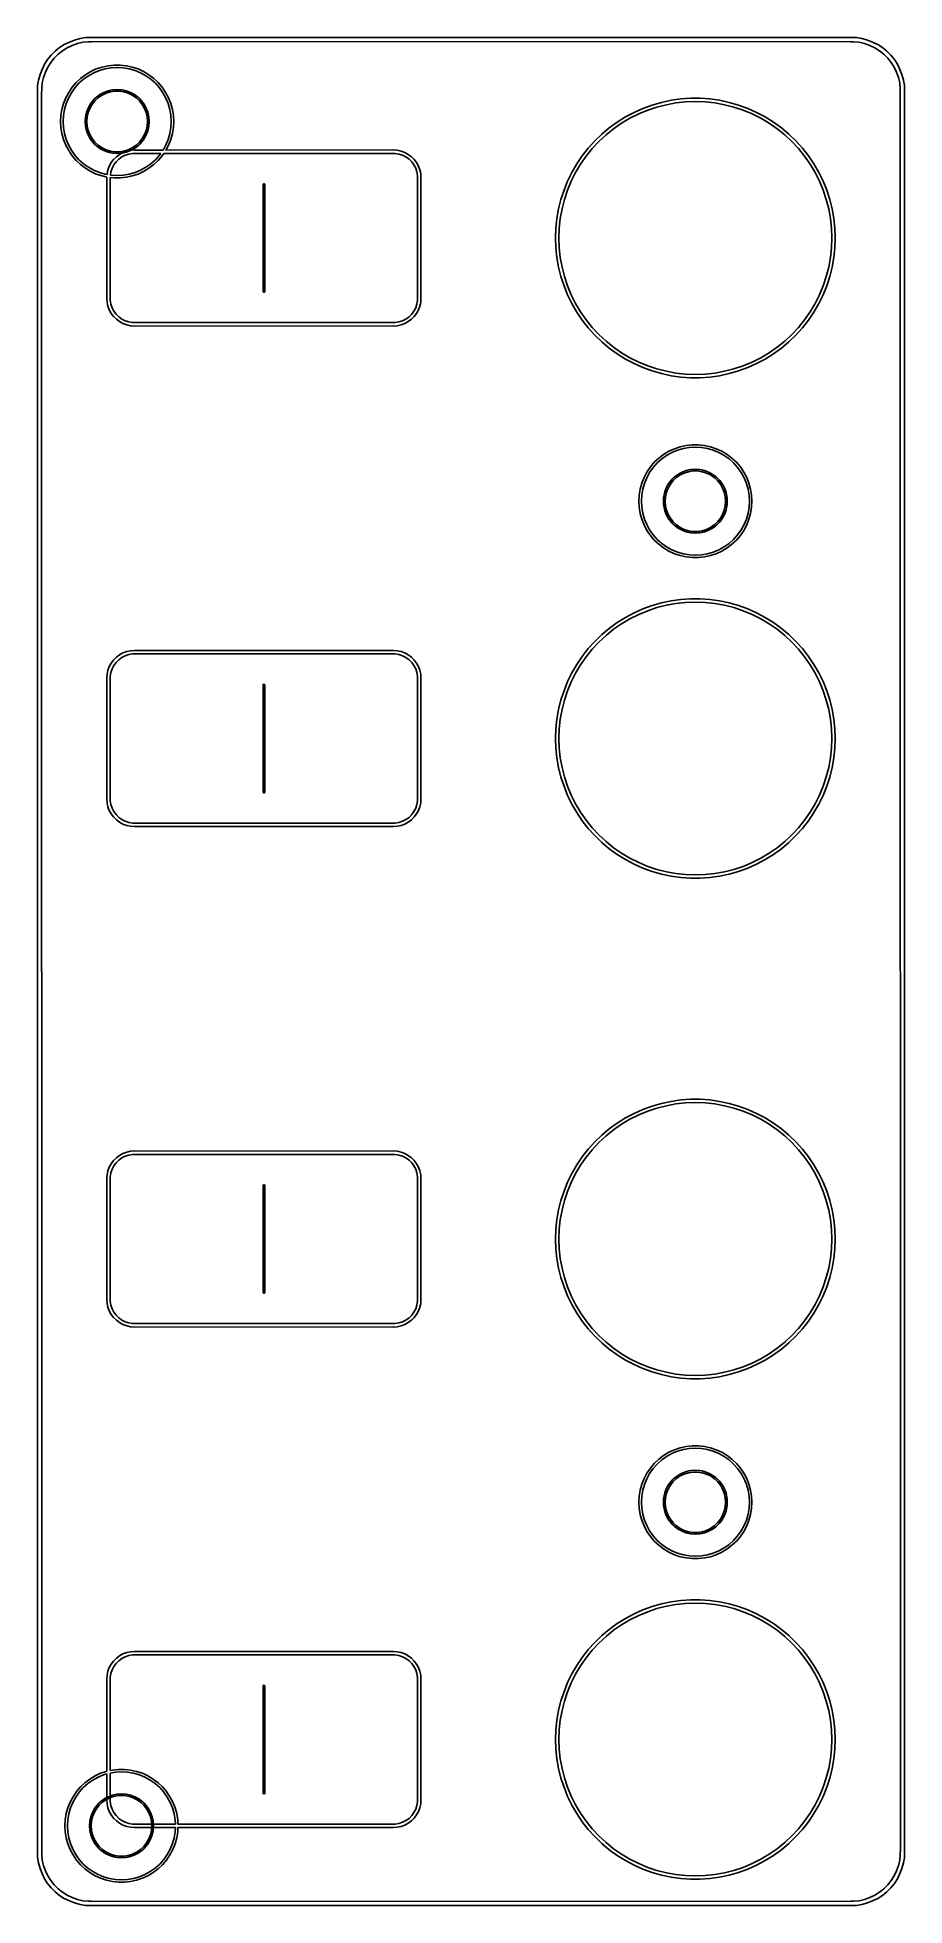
# Model space of a CAD drawing. Extents: x -25 to 25, y -54 to 54.
import ezdxf

# ---------------------------------------------------------------- set-up
doc = ezdxf.new("R2010")
doc.units = 0
doc.layers.add('BLACK', color=7, linetype='CONTINUOUS')
doc.layers.add('LAYER_1', color=1, linetype='CONTINUOUS')

# ---------------------------------------------------------------- blocks, each defined once
blk = doc.blocks.new('BLOCK_1')
at = {"layer": 'BLACK', "linetype": 'CONTINUOUS', "flags": 128}
blk.add_lwpolyline([(1.837888, 2.710681), (2.12019, 2.496081), (2.377635, 2.252216), (2.607205, 1.981946), (2.806207, 1.688439), (2.972309, 1.375137), (3.103564, 1.045713), (3.198432, 0.704028), (3.255802, 0.35409), (3.275, 0), (3.255802, -0.35409), (3.198432, -0.704028), (3.103564, -1.045713), (2.972309, -1.375137), (2.806207, -1.688439), (2.607205, -1.981946), (2.377635, -2.252216), (2.12019, -2.496081), (1.837888, -2.710681), (1.534038, -2.893502), (1.212202, -3.042399), (0.876155, -3.155626), (0.529836, -3.231857), (0.177305, -3.270197), (-0.177305, -3.270197), (-0.529836, -3.231857), (-0.876155, -3.155626), (-1.212202, -3.042399), (-1.534038, -2.893502), (-1.837888, -2.710681), (-2.12019, -2.496081), (-2.377635, -2.252216), (-2.607205, -1.981946), (-2.806207, -1.688439), (-2.972309, -1.375137), (-3.103564, -1.045713), (-3.198432, -0.704028), (-3.255802, -0.35409), (-3.275, 0), (-3.255802, 0.35409), (-3.198432, 0.704028), (-3.103564, 1.045713), (-2.972309, 1.375137), (-2.806207, 1.688439), (-2.607205, 1.981946), (-2.377635, 2.252216), (-2.12019, 2.496081), (-1.837888, 2.710681), (-1.534038, 2.893502), (-1.212202, 3.042399), (-0.876155, 3.155626), (-0.529836, 3.231857), (-0.177305, 3.270197), (0.177305, 3.270197), (0.529836, 3.231857), (0.876155, 3.155626), (1.212202, 3.042399), (1.534038, 2.893502), (1.837888, 2.710681)], dxfattribs=at)
blk = doc.blocks.new('BLOCK_2')
at = {"layer": 'BLACK', "linetype": 'CONTINUOUS', "flags": 128}
blk.add_lwpolyline([(-1.581117, 0.761426), (-1.676941, 0.517268), (-1.735306, 0.261555), (-1.754907, 0), (-1.735306, -0.261555), (-1.676941, -0.517268), (-1.581117, -0.761426), (-1.449972, -0.988574), (-1.286438, -1.19364), (-1.094167, -1.372042), (-0.877453, -1.519794), (-0.64114, -1.633597), (-0.390504, -1.710908), (-0.131144, -1.75), (0.131144, -1.75), (0.390504, -1.710908), (0.64114, -1.633597), (0.877454, -1.519794), (1.094167, -1.372042), (1.286438, -1.19364), (1.449972, -0.988574), (1.581117, -0.761426), (1.676941, -0.517268), (1.735306, -0.261555), (1.754907, 0), (1.735306, 0.261555), (1.676941, 0.517268), (1.581117, 0.761426), (1.449972, 0.988574), (1.286438, 1.19364), (1.094167, 1.372042), (0.877454, 1.519794), (0.64114, 1.633597), (0.390504, 1.710908), (0.131144, 1.75), (-0.131144, 1.75), (-0.390504, 1.710908), (-0.64114, 1.633597), (-0.877453, 1.519794), (-1.094167, 1.372042), (-1.286438, 1.19364), (-1.449972, 0.988574)], close=True, dxfattribs=at)
blk = doc.blocks.new('BLOCK_3')
at = {"layer": 'BLACK', "linetype": 'CONTINUOUS', "flags": 128}
blk.add_lwpolyline([(-1.581117, 0.761426), (-1.676941, 0.517268), (-1.735306, 0.261555), (-1.754907, 0), (-1.735306, -0.261555), (-1.676941, -0.517268), (-1.581117, -0.761426), (-1.449972, -0.988574), (-1.286438, -1.19364), (-1.094167, -1.372042), (-0.877453, -1.519794), (-0.64114, -1.633597), (-0.390504, -1.710908), (-0.131144, -1.75), (0.131144, -1.75), (0.390504, -1.710908), (0.64114, -1.633597), (0.877454, -1.519794), (1.094167, -1.372042), (1.286438, -1.19364), (1.449972, -0.988574), (1.581117, -0.761426), (1.676941, -0.517268), (1.735306, -0.261555), (1.754907, 0), (1.735306, 0.261555), (1.676941, 0.517268), (1.581117, 0.761426), (1.449972, 0.988574), (1.286438, 1.19364), (1.094167, 1.372042), (0.877454, 1.519794), (0.64114, 1.633597), (0.390504, 1.710908), (0.131144, 1.75), (-0.131144, 1.75), (-0.390504, 1.710908), (-0.64114, 1.633597), (-0.877453, 1.519794), (-1.094167, 1.372042), (-1.286438, 1.19364), (-1.449972, 0.988574)], close=True, dxfattribs=at)
blk = doc.blocks.new('BLOCK_4')
at = {"layer": 'BLACK', "linetype": 'CONTINUOUS'}
for p, q in [((-1.556319, 1.000186), (-1.398137, 1.211492)), ((-1.286438, 1.19364), (-1.449972, 0.988574)), ((-1.398137, 1.211492), (-1.211492, 1.398137)), ((-1.094167, 1.372042), (-1.286438, 1.19364)), ((-1.211492, 1.398137), (-1.000186, 1.556319)), ((-0.877453, 1.519794), (-1.094167, 1.372042)), ((-1.000186, 1.556319), (-0.768518, 1.682819)), ((-0.64114, 1.633597), (-0.877453, 1.519794)), ((-0.768518, 1.682819), (-0.521205, 1.775062)), ((-0.390504, 1.710908), (-0.64114, 1.633597)), ((-0.521205, 1.775062), (-0.263282, 1.83117)), ((-0.131144, 1.75), (-0.390504, 1.710908)), ((-0.263282, 1.83117), (0, 1.85)), ((0.131144, 1.75), (-0.131144, 1.75)), ((0, 1.85), (0.263282, 1.83117)), ((0.390504, 1.710908), (0.131144, 1.75)), ((0.263282, 1.83117), (0.521205, 1.775062)), ((0.64114, 1.633597), (0.390504, 1.710908)), ((0.521205, 1.775062), (0.768518, 1.682819)), ((0.877454, 1.519794), (0.64114, 1.633597)), ((0.768518, 1.682819), (1.000186, 1.556319)), ((1.094167, 1.372042), (0.877454, 1.519794)), ((1.000186, 1.556319), (1.211492, 1.398137)), ((1.286438, 1.19364), (1.094167, 1.372042)), ((1.211492, 1.398137), (1.398137, 1.211492)), ((1.449972, 0.988574), (1.286438, 1.19364)), ((1.398137, 1.211492), (1.556319, 1.000186)), ((-1.85, 0), (-1.83117, 0.263282)), ((-1.83117, -0.263282), (-1.85, 0)), ((-1.83117, 0.263282), (-1.775062, 0.521205)), ((-1.775062, 0.521205), (-1.682819, 0.768518)), ((-1.735306, 0.261555), (-1.754907, 0)), ((-1.754907, 0), (-1.735306, -0.261555)), ((-1.676941, 0.517268), (-1.735306, 0.261555)), ((-1.682819, 0.768518), (-1.556319, 1.000186)), ((-1.581117, 0.761426), (-1.676941, 0.517268)), ((-1.449972, 0.988574), (-1.581117, 0.761426)), ((1.581117, 0.761426), (1.449972, 0.988574)), ((1.556319, 1.000186), (1.682819, 0.768518)), ((1.676941, 0.517268), (1.581117, 0.761426)), ((1.735306, 0.261555), (1.676941, 0.517268)), ((1.682819, 0.768518), (1.775062, 0.521205)), ((1.754907, 0), (1.735306, 0.261555)), ((1.735306, -0.261555), (1.754907, 0)), ((1.775062, 0.521205), (1.83117, 0.263282)), ((1.83117, 0.263282), (1.85, 0)), ((1.85, 0), (1.83117, -0.263282)), ((-1.775062, -0.521205), (-1.83117, -0.263282)), ((-1.682819, -0.768518), (-1.775062, -0.521205)), ((-1.735306, -0.261555), (-1.676941, -0.517268)), ((-1.556319, -1.000186), (-1.682819, -0.768518)), ((-1.676941, -0.517268), (-1.581117, -0.761426)), ((-1.581117, -0.761426), (-1.449972, -0.988574)), ((-1.398137, -1.211492), (-1.556319, -1.000186)), ((-1.449972, -0.988574), (-1.286438, -1.19364)), ((1.286438, -1.19364), (1.449972, -0.988574)), ((1.556319, -1.000186), (1.398137, -1.211492)), ((1.449972, -0.988574), (1.581117, -0.761426)), ((1.682819, -0.768518), (1.556319, -1.000186)), ((1.581117, -0.761426), (1.676941, -0.517268)), ((1.676941, -0.517268), (1.735306, -0.261555)), ((1.775062, -0.521205), (1.682819, -0.768518)), ((1.83117, -0.263282), (1.775062, -0.521205)), ((-1.211492, -1.398137), (-1.398137, -1.211492)), ((-1.286438, -1.19364), (-1.094167, -1.372042)), ((-1.000186, -1.556319), (-1.211492, -1.398137)), ((-1.094167, -1.372042), (-0.877453, -1.519794)), ((-0.768518, -1.682819), (-1.000186, -1.556319)), ((-0.877453, -1.519794), (-0.64114, -1.633597)), ((-0.521205, -1.775062), (-0.768518, -1.682819)), ((-0.64114, -1.633597), (-0.390504, -1.710908)), ((-0.263282, -1.83117), (-0.521205, -1.775062)), ((-0.390504, -1.710908), (-0.131144, -1.75)), ((0, -1.85), (-0.263282, -1.83117)), ((-0.131144, -1.75), (0.131144, -1.75)), ((0.263282, -1.83117), (0, -1.85)), ((0.131144, -1.75), (0.390504, -1.710908)), ((0.521205, -1.775062), (0.263282, -1.83117)), ((0.390504, -1.710908), (0.64114, -1.633597)), ((0.768518, -1.682819), (0.521205, -1.775062)), ((0.64114, -1.633597), (0.877454, -1.519794)), ((1.000186, -1.556319), (0.768518, -1.682819)), ((0.877454, -1.519794), (1.094167, -1.372042)), ((1.211492, -1.398137), (1.000186, -1.556319)), ((1.094167, -1.372042), (1.286438, -1.19364)), ((1.398137, -1.211492), (1.211492, -1.398137))]:
    blk.add_line(p, q, dxfattribs=at)

msp = doc.modelspace()

# ---------------------------------------------------------------- linework, layer by layer
at = {"layer": 'BLACK', "linetype": 'CONTINUOUS'}
for p, q in [((-22.326651, 54.107881), (-22, 54.125)), ((-22, 54.125), (-21.989485, 54.1226)), ((-21.989485, 54.1226), (22, 54.125)), ((22, 54.125), (22.326651, 54.107881)), ((-24.528178, 52.836829), (-24.322328, 53.091033)), ((-24.322328, 53.091033), (-24.091033, 53.322328)), ((-23.918765, 53.147099), (-24.147099, 52.918765)), ((-24.091033, 53.322328), (-23.836829, 53.528178)), ((-23.666301, 53.348432), (-23.918765, 53.147099)), ((-23.836829, 53.528178), (-23.5625, 53.706329)), ((-23.392883, 53.520232), (-23.666301, 53.348432)), ((-23.5625, 53.706329), (-23.271052, 53.85483)), ((-23.101948, 53.660339), (-23.392883, 53.520232)), ((-23.271052, 53.85483), (-22.965678, 53.972052)), ((-22.797156, 53.76699), (-23.101948, 53.660339)), ((-22.965678, 53.972052), (-22.649724, 54.056711)), ((-22.482339, 53.838845), (-22.797156, 53.76699)), ((-22.649724, 54.056711), (-22.326651, 54.107881)), ((-22.161457, 53.875), (-22.482339, 53.838845)), ((-22, 53.875), (-22.161457, 53.875)), ((21.989484, 53.877401), (-22, 53.875)), ((22, 53.875), (21.989484, 53.877401)), ((22.161457, 53.875), (22, 53.875)), ((22.482339, 53.838845), (22.161457, 53.875)), ((22.326651, 54.107881), (22.649724, 54.056711)), ((22.797156, 53.76699), (22.482339, 53.838845)), ((22.649724, 54.056711), (22.965678, 53.972052)), ((23.101948, 53.660339), (22.797156, 53.76699)), ((22.965678, 53.972052), (23.271052, 53.85483)), ((23.392883, 53.520232), (23.101948, 53.660339)), ((23.271052, 53.85483), (23.5625, 53.706329)), ((23.666301, 53.348432), (23.392883, 53.520232)), ((23.5625, 53.706329), (23.836829, 53.528178)), ((23.918765, 53.147099), (23.666301, 53.348432)), ((23.836829, 53.528178), (24.091033, 53.322328)), ((24.147099, 52.918765), (23.918765, 53.147099)), ((24.091033, 53.322328), (24.322328, 53.091033)), ((24.322328, 53.091033), (24.528178, 52.836829)), ((-25.056711, 51.649724), (-24.972052, 51.965678)), ((-24.972052, 51.965678), (-24.85483, 52.271052)), ((-24.85483, 52.271052), (-24.706329, 52.5625)), ((-24.660339, 52.101948), (-24.76699, 51.797156)), ((-24.706329, 52.5625), (-24.528178, 52.836829)), ((-24.520232, 52.392883), (-24.660339, 52.101948)), ((-24.348432, 52.666301), (-24.520232, 52.392883)), ((-24.147099, 52.918765), (-24.348432, 52.666301)), ((-22.62019, 51.746081), (-22.337888, 51.960681)), ((-22.337888, 51.960681), (-22.034038, 52.143502)), ((-21.858023, 52.069964), (-22.16522, 51.900182)), ((-22.034038, 52.143502), (-21.712202, 52.292399)), ((-21.533748, 52.204283), (-21.858023, 52.069964)), ((-21.712202, 52.292399), (-21.376155, 52.405626)), ((-21.196474, 52.30145), (-21.533748, 52.204283)), ((-21.376155, 52.405626), (-21.029836, 52.481857)), ((-20.85044, 52.360244), (-21.196474, 52.30145)), ((-21.029836, 52.481857), (-20.677305, 52.520197)), ((-20.5, 52.379924), (-20.85044, 52.360244)), ((-20.677305, 52.520197), (-20.322695, 52.520197)), ((-20.14956, 52.360244), (-20.5, 52.379924)), ((-20.322695, 52.520197), (-19.970164, 52.481857)), ((-19.803526, 52.30145), (-20.14956, 52.360244)), ((-19.970164, 52.481857), (-19.623845, 52.405626)), ((-19.466252, 52.204283), (-19.803526, 52.30145)), ((-19.623845, 52.405626), (-19.287798, 52.292399)), ((-19.141977, 52.069964), (-19.466252, 52.204283)), ((-19.287798, 52.292399), (-18.965962, 52.143502)), ((-18.83478, 51.900182), (-19.141977, 52.069964)), ((-18.965962, 52.143502), (-18.662112, 51.960681)), ((-18.662112, 51.960681), (-18.37981, 51.746081)), ((24.348432, 52.666301), (24.147099, 52.918765)), ((24.520232, 52.392883), (24.348432, 52.666301)), ((24.660339, 52.101948), (24.520232, 52.392883)), ((24.528178, 52.836829), (24.706329, 52.5625)), ((24.76699, 51.797156), (24.660339, 52.101948)), ((24.706329, 52.5625), (24.85483, 52.271052)), ((24.85483, 52.271052), (24.972052, 51.965678)), ((24.972052, 51.965678), (25.056711, 51.649724)), ((-25.125, 51), (-25.107881, 51.326651)), ((-25.122599, -50.989479), (-25.125, 51)), ((-25.107881, 51.326651), (-25.056711, 51.649724)), ((-24.875, 51), (-24.877402, 50.98948)), ((-24.877402, 50.98948), (-24.875, -51)), ((-24.838845, 51.482339), (-24.875, 51.161457)), ((-24.875, 51.161457), (-24.875, 51)), ((-24.76699, 51.797156), (-24.838845, 51.482339)), ((-23.472309, 50.625137), (-23.306207, 50.938439)), ((-23.150182, 50.91522), (-23.319964, 50.608023)), ((-23.306207, 50.938439), (-23.107205, 51.231946)), ((-22.947073, 51.201476), (-23.150182, 50.91522)), ((-23.107205, 51.231946), (-22.877635, 51.502216)), ((-22.71319, 51.46319), (-22.947073, 51.201476)), ((-22.877635, 51.502216), (-22.62019, 51.746081)), ((-22.451476, 51.697073), (-22.71319, 51.46319)), ((-22.16522, 51.900182), (-22.451476, 51.697073)), ((-18.548524, 51.697073), (-18.83478, 51.900182)), ((-18.28681, 51.46319), (-18.548524, 51.697073)), ((-18.37981, 51.746081), (-18.122365, 51.502216)), ((-18.052927, 51.201476), (-18.28681, 51.46319)), ((-18.122365, 51.502216), (-17.892795, 51.231946)), ((-17.849818, 50.91522), (-18.052927, 51.201476)), ((-17.892795, 51.231946), (-17.693793, 50.938439)), ((-17.680036, 50.608023), (-17.849818, 50.91522)), ((-17.693793, 50.938439), (-17.527691, 50.625137)), ((24.838845, 51.482339), (24.76699, 51.797156)), ((24.875, 51.161457), (24.838845, 51.482339)), ((24.875, 51), (24.875, 51.161457)), ((24.877401, -50.989479), (24.875, 51)), ((25.056711, 51.649724), (25.107881, 51.326651)), ((25.107881, 51.326651), (25.125, 51)), ((25.125, 51), (25.122598, 50.98948)), ((25.122598, 50.98948), (25.125, -51)), ((-23.755802, 49.60409), (-23.698432, 49.954028)), ((-23.698432, 49.954028), (-23.603564, 50.295713)), ((-23.55145, 49.946474), (-23.610244, 49.60044)), ((-23.603564, 50.295713), (-23.472309, 50.625137)), ((-23.454283, 50.283748), (-23.55145, 49.946474)), ((-23.319964, 50.608023), (-23.454283, 50.283748)), ((-17.545717, 50.283748), (-17.680036, 50.608023)), ((-17.44855, 49.946474), (-17.545717, 50.283748)), ((-17.527691, 50.625137), (-17.396436, 50.295713)), ((-17.389756, 49.60044), (-17.44855, 49.946474)), ((-17.396436, 50.295713), (-17.301568, 49.954028)), ((-17.301568, 49.954028), (-17.244198, 49.60409)), ((9.449195, 49.780232), (9.965688, 50.010189)), ((10.237474, 49.906622), (9.71613, 49.690675)), ((9.965688, 50.010189), (10.496963, 50.203558)), ((10.772895, 50.084827), (10.237474, 49.906622)), ((10.496963, 50.203558), (11.040434, 50.359395)), ((11.319665, 50.224382), (10.772895, 50.084827)), ((11.040434, 50.359395), (11.593451, 50.476943)), ((11.874997, 50.324575), (11.319665, 50.224382)), ((11.593451, 50.476943), (12.15332, 50.555627)), ((12.436062, 50.384896), (11.874997, 50.324575)), ((12.15332, 50.555627), (12.717315, 50.595066)), ((13.000001, 50.405037), (12.436062, 50.384896)), ((12.717315, 50.595066), (13.282687, 50.595066)), ((13.56394, 50.384896), (13.000001, 50.405037)), ((13.282687, 50.595066), (13.846682, 50.555627)), ((14.125005, 50.324575), (13.56394, 50.384896)), ((13.846682, 50.555627), (14.406551, 50.476943)), ((14.680337, 50.224382), (14.125005, 50.324575)), ((14.406551, 50.476943), (14.959568, 50.359395)), ((15.227107, 50.084827), (14.680337, 50.224382)), ((14.959568, 50.359395), (15.503039, 50.203558)), ((15.762528, 49.906622), (15.227107, 50.084827)), ((15.503039, 50.203558), (16.034314, 50.010189)), ((16.283872, 49.690675), (15.762528, 49.906622)), ((16.034314, 50.010189), (16.550807, 49.780232)), ((-23.775, 49.25), (-23.755802, 49.60409)), ((-23.755802, 48.89591), (-23.775, 49.25)), ((-23.698432, 48.545972), (-23.755802, 48.89591)), ((-23.610244, 49.60044), (-23.629924, 49.25)), ((-23.629924, 49.25), (-23.610244, 48.89956)), ((-23.610244, 48.89956), (-23.55145, 48.553526)), ((-17.44855, 48.553526), (-17.389756, 48.89956)), ((-17.370076, 49.25), (-17.389756, 49.60044)), ((-17.389756, 48.89956), (-17.370076, 49.25)), ((-17.244198, 48.89591), (-17.301568, 48.545972)), ((-17.244198, 49.60409), (-17.225, 49.25)), ((-17.225, 49.25), (-17.244198, 48.89591)), ((7.580043, 48.519473), (8.013143, 48.882887)), ((8.262689, 48.828308), (7.823303, 48.474228)), ((8.013143, 48.882887), (8.470538, 49.215204)), ((8.726215, 49.15014), (8.262689, 48.828308)), ((8.470538, 49.215204), (8.950001, 49.514806)), ((9.21152, 49.438085), (8.726215, 49.15014)), ((8.950001, 49.514806), (9.449195, 49.780232)), ((9.71613, 49.690675), (9.21152, 49.438085)), ((16.788482, 49.438085), (16.283872, 49.690675)), ((16.550807, 49.780232), (17.050001, 49.514806)), ((17.273787, 49.15014), (16.788482, 49.438085)), ((17.050001, 49.514806), (17.529464, 49.215204)), ((17.737313, 48.828308), (17.273787, 49.15014)), ((17.529464, 49.215204), (17.986859, 48.882887)), ((18.176699, 48.474228), (17.737313, 48.828308)), ((17.986859, 48.882887), (18.419959, 48.519473)), ((-23.603564, 48.204287), (-23.698432, 48.545972)), ((-23.472309, 47.874863), (-23.603564, 48.204287)), ((-23.55145, 48.553526), (-23.454283, 48.216252)), ((-23.306207, 47.561561), (-23.472309, 47.874863)), ((-23.454283, 48.216252), (-23.319964, 47.891977)), ((-23.319964, 47.891977), (-23.150182, 47.58478)), ((-17.84235, 47.598294), (-17.680036, 47.891977)), ((-17.680036, 47.891977), (-17.545717, 48.216252)), ((-17.527691, 47.874863), (-17.674308, 47.598316)), ((-17.545717, 48.216252), (-17.44855, 48.553526)), ((-17.396436, 48.204287), (-17.527691, 47.874863)), ((-17.301568, 48.545972), (-17.396436, 48.204287)), ((6.446963, 47.261061), (6.795041, 47.70658)), ((7.025773, 47.676698), (6.671693, 47.237312)), ((6.795041, 47.70658), (7.173349, 48.126733)), ((7.410296, 48.089705), (7.025773, 47.676698)), ((7.173349, 48.126733), (7.580043, 48.519473)), ((7.823303, 48.474228), (7.410296, 48.089705)), ((18.589706, 48.089705), (18.176699, 48.474228)), ((18.419959, 48.519473), (18.826653, 48.126733)), ((18.974229, 47.676698), (18.589706, 48.089705)), ((18.826653, 48.126733), (19.204961, 47.70658)), ((19.328309, 47.237312), (18.974229, 47.676698)), ((19.204961, 47.70658), (19.553039, 47.261061)), ((-23.107205, 47.268054), (-23.306207, 47.561561)), ((-23.150182, 47.58478), (-22.947073, 47.298524)), ((-22.877635, 46.997784), (-23.107205, 47.268054)), ((-22.947073, 47.298524), (-22.71319, 47.03681)), ((-22.62019, 46.753919), (-22.877635, 46.997784)), ((-22.71319, 47.03681), (-22.451476, 46.802927)), ((-22.337888, 46.539319), (-22.62019, 46.753919)), ((-22.451476, 46.802927), (-22.16522, 46.599818)), ((-22.16522, 46.599818), (-21.858023, 46.430036)), ((-21.03519, 46.450772), (-20.955412, 46.664664)), ((-20.955412, 46.664664), (-20.846006, 46.865026)), ((-20.846006, 46.865026), (-20.7092, 47.047778)), ((-20.697388, 46.73376), (-20.797432, 46.537414)), ((-20.7092, 47.047778), (-20.547778, 47.2092)), ((-20.567861, 46.912039), (-20.697388, 46.73376)), ((-20.412039, 47.067861), (-20.567861, 46.912039)), ((-20.547778, 47.2092), (-20.365026, 47.346006)), ((-20.23376, 47.197388), (-20.412039, 47.067861)), ((-20.365026, 47.346006), (-20.164664, 47.455412)), ((-20.037414, 47.297432), (-20.23376, 47.197388)), ((-20.164664, 47.455412), (-19.950772, 47.53519)), ((-19.827834, 47.365528), (-20.037414, 47.297432)), ((-19.950772, 47.53519), (-19.727704, 47.583715)), ((-19.610182, 47.400001), (-19.827834, 47.365528)), ((-19.727704, 47.583715), (-19.5, 47.600001)), ((-19.50001, 47.400001), (-19.610182, 47.400001)), ((-19.5, 47.4), (-19.50001, 47.400001)), ((-19.5, 47.600001), (-19.5, 47.6)), ((-19.5, 47.6), (-19.492844, 47.598083)), ((-17.980789, 47.400195), (-19.5, 47.4)), ((-19.492844, 47.598083), (-17.84235, 47.598294)), ((-19.141977, 46.430036), (-18.83478, 46.599818)), ((-18.83478, 46.599818), (-18.548524, 46.802927)), ((-18.37981, 46.753919), (-18.662112, 46.539319)), ((-18.548524, 46.802927), (-18.28681, 47.03681)), ((-18.122365, 46.997784), (-18.37981, 46.753919)), ((-18.28681, 47.03681), (-18.052927, 47.298524)), ((-17.892795, 47.268054), (-18.122365, 46.997784)), ((-18.052927, 47.298524), (-17.980789, 47.400195)), ((-17.803187, 47.400218), (-17.892795, 47.268054)), ((-4.507157, 47.401918), (-17.803187, 47.400218)), ((-17.674308, 47.598316), (-4.5, 47.6)), ((-4.5, 47.4), (-4.507157, 47.401918)), ((-4.5, 47.6), (-4.272296, 47.583714)), ((-4.389818, 47.4), (-4.5, 47.4)), ((-4.172166, 47.365527), (-4.389818, 47.4)), ((-4.272296, 47.583714), (-4.049228, 47.535189)), ((-3.962587, 47.297431), (-4.172166, 47.365527)), ((-4.049228, 47.535189), (-3.835336, 47.455411)), ((-3.76624, 47.197387), (-3.962587, 47.297431)), ((-3.835336, 47.455411), (-3.634975, 47.346006)), ((-3.587961, 47.06786), (-3.76624, 47.197387)), ((-3.634975, 47.346006), (-3.452223, 47.209199)), ((-3.43214, 46.912039), (-3.587961, 47.06786)), ((-3.452223, 47.209199), (-3.290801, 47.047777)), ((-3.302613, 46.73376), (-3.43214, 46.912039)), ((-3.202569, 46.537413), (-3.302613, 46.73376)), ((-3.290801, 47.047777), (-3.153994, 46.865025)), ((-3.153994, 46.865025), (-3.044589, 46.664664)), ((-3.044589, 46.664664), (-2.964811, 46.450772)), ((5.848125, 46.30272), (6.130811, 46.792346)), ((6.349861, 46.773786), (6.061916, 46.288481)), ((6.130811, 46.792346), (6.446963, 47.261061)), ((6.671693, 47.237312), (6.349861, 46.773786)), ((19.650141, 46.773786), (19.328309, 47.237312)), ((19.553039, 47.261061), (19.869191, 46.792346)), ((19.938086, 46.288481), (19.650141, 46.773786)), ((19.869191, 46.792346), (20.151877, 46.30272)), ((-22.034038, 46.356498), (-22.337888, 46.539319)), ((-21.712202, 46.207601), (-22.034038, 46.356498)), ((-21.858023, 46.430036), (-21.533748, 46.295717)), ((-21.376155, 46.094374), (-21.712202, 46.207601)), ((-21.533748, 46.295717), (-21.196474, 46.19855)), ((-21.097636, 46.033067), (-21.376155, 46.094374)), ((-21.196474, 46.19855), (-21.087129, 46.179972)), ((-21.100001, 46), (-21.097636, 46.033067)), ((-21.098088, 39.007139), (-21.100001, 46)), ((-21.087129, 46.179972), (-21.083715, 46.227704)), ((-21.083715, 46.227704), (-21.03519, 46.450772)), ((-20.900001, 46), (-20.901915, 45.992858)), ((-20.901915, 45.992858), (-20.900002, 39.000004)), ((-20.677305, 45.979803), (-20.900001, 46.004023)), ((-20.900001, 46.004023), (-20.900001, 46)), ((-20.865528, 46.327834), (-20.894141, 46.147182)), ((-20.894141, 46.147182), (-20.85044, 46.139756)), ((-20.797432, 46.537414), (-20.865528, 46.327834)), ((-20.85044, 46.139756), (-20.5, 46.120076)), ((-20.322695, 45.979803), (-20.677305, 45.979803)), ((-20.5, 46.120076), (-20.14956, 46.139756)), ((-19.970164, 46.018143), (-20.322695, 45.979803)), ((-20.14956, 46.139756), (-19.803526, 46.19855)), ((-19.623845, 46.094374), (-19.970164, 46.018143)), ((-19.803526, 46.19855), (-19.466252, 46.295717)), ((-19.287798, 46.207601), (-19.623845, 46.094374)), ((-19.466252, 46.295717), (-19.141977, 46.430036)), ((-18.965962, 46.356498), (-19.287798, 46.207601)), ((-18.662112, 46.539319), (-18.965962, 46.356498)), ((-12.05, 45.6), (-12.046194, 45.619134)), ((-12.046241, 42.518901), (-12.05, 45.6)), ((-12.046194, 45.619134), (-12.019134, 45.646194)), ((-12.019134, 45.646194), (-11.980866, 45.646194)), ((-11.980866, 45.646194), (-11.953806, 45.619134)), ((-11.953806, 45.619134), (-11.95, 42.5)), ((-3.134473, 46.327834), (-3.202569, 46.537413)), ((-3.1, 46.110182), (-3.134473, 46.327834)), ((-3.1, 46), (-3.1, 46.110182)), ((-3.098087, 39.007143), (-3.1, 46)), ((-2.964811, 46.450772), (-2.916286, 46.227704)), ((-2.916286, 46.227704), (-2.9, 46)), ((-2.9, 46), (-2.901914, 45.992858)), ((-2.901914, 45.992858), (-2.9, 39)), ((5.388491, 45.270363), (5.600283, 45.794567)), ((5.809326, 45.783871), (5.593379, 45.262527)), ((5.600283, 45.794567), (5.848125, 46.30272)), ((6.061916, 46.288481), (5.809326, 45.783871)), ((20.190676, 45.783871), (19.938086, 46.288481)), ((20.151877, 46.30272), (20.399719, 45.794567)), ((20.406623, 45.262527), (20.190676, 45.783871)), ((20.399719, 45.794567), (20.611511, 45.270363)), ((5.077005, 44.184085), (5.213781, 44.732663)), ((5.213781, 44.732663), (5.388491, 45.270363)), ((5.415174, 44.727106), (5.275619, 44.180336)), ((5.593379, 45.262527), (5.415174, 44.727106)), ((20.584828, 44.727106), (20.406623, 45.262527)), ((20.724383, 44.180336), (20.584828, 44.727106)), ((20.611511, 45.270363), (20.786221, 44.732663)), ((20.786221, 44.732663), (20.922997, 44.184085)), ((4.919732, 43.065027), (4.97883, 43.627302)), ((4.97883, 43.627302), (5.077005, 44.184085)), ((5.175426, 43.625004), (5.115105, 43.063939)), ((5.275619, 44.180336), (5.175426, 43.625004)), ((20.824576, 43.625004), (20.724383, 44.180336)), ((20.884897, 43.063939), (20.824576, 43.625004)), ((20.922997, 44.184085), (21.021172, 43.627302)), ((21.021172, 43.627302), (21.08027, 43.065027)), ((-12.05, 42.5), (-12.046241, 42.518901)), ((-12.046194, 39.380866), (-12.05, 42.5)), ((-11.95, 42.5), (-11.95376, 42.4811)), ((-11.95376, 42.4811), (-11.95, 39.4)), ((4.900001, 42.5), (4.919732, 43.065027)), ((4.919732, 41.934973), (4.900001, 42.5)), ((5.115105, 43.063939), (5.094964, 42.5)), ((5.094964, 42.5), (5.115105, 41.936061)), ((20.905038, 42.5), (20.884897, 43.063939)), ((20.884897, 41.936061), (20.905038, 42.5)), ((21.08027, 43.065027), (21.100001, 42.5)), ((21.100001, 42.5), (21.08027, 41.934973)), ((4.97883, 41.372698), (4.919732, 41.934973)), ((5.077005, 40.815915), (4.97883, 41.372698)), ((5.115105, 41.936061), (5.175426, 41.374996)), ((5.175426, 41.374996), (5.275619, 40.819664)), ((20.724383, 40.819664), (20.824576, 41.374996)), ((20.824576, 41.374996), (20.884897, 41.936061)), ((21.021172, 41.372698), (20.922997, 40.815915)), ((21.08027, 41.934973), (21.021172, 41.372698)), ((5.213781, 40.267337), (5.077005, 40.815915)), ((5.388491, 39.729637), (5.213781, 40.267337)), ((5.275619, 40.819664), (5.415174, 40.272894)), ((5.415174, 40.272894), (5.593379, 39.737473)), ((20.406623, 39.737473), (20.584828, 40.272894)), ((20.584828, 40.272894), (20.724383, 40.819664)), ((20.786221, 40.267337), (20.611511, 39.729637)), ((20.922997, 40.815915), (20.786221, 40.267337)), ((-21.1, 39), (-21.098088, 39.007139)), ((-21.083714, 38.772296), (-21.1, 39)), ((-20.900002, 39.000004), (-20.9, 39)), ((-20.9, 39), (-20.9, 38.889818)), ((-12.019134, 39.353806), (-12.046194, 39.380866)), ((-11.980866, 39.353806), (-12.019134, 39.353806)), ((-11.953806, 39.380866), (-11.980866, 39.353806)), ((-11.95, 39.4), (-11.953806, 39.380866)), ((-3.1, 39), (-3.098087, 39.007143)), ((-3.1, 38.889818), (-3.1, 39)), ((-2.9, 39), (-2.916286, 38.772296)), ((5.600283, 39.205433), (5.388491, 39.729637)), ((5.593379, 39.737473), (5.809326, 39.216129)), ((5.848125, 38.69728), (5.600283, 39.205433)), ((5.809326, 39.216129), (6.061916, 38.711519)), ((19.938086, 38.711519), (20.190676, 39.216129)), ((20.399719, 39.205433), (20.151877, 38.69728)), ((20.190676, 39.216129), (20.406623, 39.737473)), ((20.611511, 39.729637), (20.399719, 39.205433)), ((-21.035189, 38.549228), (-21.083714, 38.772296)), ((-20.955411, 38.335336), (-21.035189, 38.549228)), ((-20.846006, 38.134975), (-20.955411, 38.335336)), ((-20.9, 38.889818), (-20.865527, 38.672166)), ((-20.865527, 38.672166), (-20.797431, 38.462587)), ((-20.709199, 37.952223), (-20.846006, 38.134975)), ((-20.797431, 38.462587), (-20.697387, 38.26624)), ((-20.547777, 37.790801), (-20.709199, 37.952223)), ((-20.697387, 38.26624), (-20.56786, 38.087961)), ((-20.56786, 38.087961), (-20.412039, 37.93214)), ((-20.412039, 37.93214), (-20.23376, 37.802613)), ((-3.76624, 37.802613), (-3.587961, 37.93214)), ((-3.587961, 37.93214), (-3.43214, 38.087961)), ((-3.290801, 37.952223), (-3.452223, 37.790801)), ((-3.43214, 38.087961), (-3.302613, 38.26624)), ((-3.302613, 38.26624), (-3.202569, 38.462587)), ((-3.153994, 38.134975), (-3.290801, 37.952223)), ((-3.202569, 38.462587), (-3.134473, 38.672166)), ((-3.044589, 38.335336), (-3.153994, 38.134975)), ((-3.134473, 38.672166), (-3.1, 38.889818)), ((-2.964811, 38.549228), (-3.044589, 38.335336)), ((-2.916286, 38.772296), (-2.964811, 38.549228)), ((6.130811, 38.207654), (5.848125, 38.69728)), ((6.061916, 38.711519), (6.349861, 38.226214)), ((6.446963, 37.738939), (6.130811, 38.207654)), ((6.349861, 38.226214), (6.671693, 37.762688)), ((19.328309, 37.762688), (19.650141, 38.226214)), ((19.869191, 38.207654), (19.553039, 37.738939)), ((19.650141, 38.226214), (19.938086, 38.711519)), ((20.151877, 38.69728), (19.869191, 38.207654)), ((-20.365025, 37.653994), (-20.547777, 37.790801)), ((-20.164664, 37.544589), (-20.365025, 37.653994)), ((-20.23376, 37.802613), (-20.037413, 37.702569)), ((-19.950772, 37.464811), (-20.164664, 37.544589)), ((-20.037413, 37.702569), (-19.827834, 37.634473)), ((-19.727704, 37.416286), (-19.950772, 37.464811)), ((-19.827834, 37.634473), (-19.610182, 37.6)), ((-19.5, 37.4), (-19.727704, 37.416286)), ((-19.610182, 37.6), (-19.5, 37.6)), ((-19.5, 37.6), (-19.492844, 37.598083)), ((-4.507157, 37.401918), (-19.5, 37.4)), ((-19.492844, 37.598083), (-4.5, 37.6)), ((-4.5, 37.4), (-4.507157, 37.401918)), ((-4.5, 37.6), (-4.389818, 37.6)), ((-4.272296, 37.416286), (-4.5, 37.4)), ((-4.389818, 37.6), (-4.172166, 37.634473)), ((-4.049228, 37.464811), (-4.272296, 37.416286)), ((-4.172166, 37.634473), (-3.962587, 37.702569)), ((-3.835336, 37.544589), (-4.049228, 37.464811)), ((-3.962587, 37.702569), (-3.76624, 37.802613)), ((-3.634975, 37.653994), (-3.835336, 37.544589)), ((-3.452223, 37.790801), (-3.634975, 37.653994)), ((6.795041, 37.29342), (6.446963, 37.738939)), ((6.671693, 37.762688), (7.025773, 37.323302)), ((7.173349, 36.873267), (6.795041, 37.29342)), ((7.025773, 37.323302), (7.410296, 36.910295)), ((7.580043, 36.480527), (7.173349, 36.873267)), ((7.410296, 36.910295), (7.823303, 36.525772)), ((18.176699, 36.525772), (18.589706, 36.910295)), ((18.826653, 36.873267), (18.419959, 36.480527)), ((18.589706, 36.910295), (18.974229, 37.323302)), ((19.204961, 37.29342), (18.826653, 36.873267)), ((18.974229, 37.323302), (19.328309, 37.762688)), ((19.553039, 37.738939), (19.204961, 37.29342)), ((8.013143, 36.117113), (7.580043, 36.480527)), ((7.823303, 36.525772), (8.262689, 36.171692)), ((8.470538, 35.784796), (8.013143, 36.117113)), ((8.262689, 36.171692), (8.726215, 35.84986)), ((8.950001, 35.485194), (8.470538, 35.784796)), ((8.726215, 35.84986), (9.21152, 35.561915)), ((16.788482, 35.561915), (17.273787, 35.84986)), ((17.529464, 35.784796), (17.050001, 35.485194)), ((17.273787, 35.84986), (17.737313, 36.171692)), ((17.986859, 36.117113), (17.529464, 35.784796)), ((17.737313, 36.171692), (18.176699, 36.525772)), ((18.419959, 36.480527), (17.986859, 36.117113)), ((9.449195, 35.219768), (8.950001, 35.485194)), ((9.21152, 35.561915), (9.71613, 35.309325)), ((9.965688, 34.989811), (9.449195, 35.219768)), ((9.71613, 35.309325), (10.237474, 35.093378)), ((10.496963, 34.796442), (9.965688, 34.989811)), ((10.237474, 35.093378), (10.772895, 34.915173)), ((11.040434, 34.640605), (10.496963, 34.796442)), ((10.772895, 34.915173), (11.319665, 34.775618)), ((11.593451, 34.523057), (11.040434, 34.640605)), ((11.319665, 34.775618), (11.874997, 34.675425)), ((11.874997, 34.675425), (12.436062, 34.615104)), ((13.56394, 34.615104), (14.125005, 34.675425)), ((14.125005, 34.675425), (14.680337, 34.775618)), ((14.959568, 34.640605), (14.406551, 34.523057)), ((14.680337, 34.775618), (15.227107, 34.915173)), ((15.503039, 34.796442), (14.959568, 34.640605)), ((15.227107, 34.915173), (15.762528, 35.093378)), ((16.034314, 34.989811), (15.503039, 34.796442)), ((15.762528, 35.093378), (16.283872, 35.309325)), ((16.550807, 35.219768), (16.034314, 34.989811)), ((16.283872, 35.309325), (16.788482, 35.561915)), ((17.050001, 35.485194), (16.550807, 35.219768)), ((12.15332, 34.444373), (11.593451, 34.523057)), ((12.717315, 34.404934), (12.15332, 34.444373)), ((12.436062, 34.615104), (13.000001, 34.594963)), ((13.282687, 34.404934), (12.717315, 34.404934)), ((13.000001, 34.594963), (13.56394, 34.615104)), ((13.846682, 34.444373), (13.282687, 34.404934)), ((14.406551, 34.523057), (13.846682, 34.444373)), ((11.787798, 30.292399), (12.123845, 30.405626)), ((12.123845, 30.405626), (12.470164, 30.481857)), ((12.64956, 30.360244), (12.303526, 30.30145)), ((12.470164, 30.481857), (12.822695, 30.520197)), ((13, 30.379924), (12.64956, 30.360244)), ((12.822695, 30.520197), (13.177305, 30.520197)), ((13.35044, 30.360244), (13, 30.379924)), ((13.177305, 30.520197), (13.529836, 30.481857)), ((13.696474, 30.30145), (13.35044, 30.360244)), ((13.529836, 30.481857), (13.876155, 30.405626)), ((13.876155, 30.405626), (14.212202, 30.292399)), ((10.193793, 28.938439), (10.392795, 29.231946)), ((10.392795, 29.231946), (10.622365, 29.502216)), ((10.78681, 29.46319), (10.552927, 29.201476)), ((10.622365, 29.502216), (10.87981, 29.746081)), ((11.048524, 29.697073), (10.78681, 29.46319)), ((10.87981, 29.746081), (11.162112, 29.960681)), ((11.33478, 29.900182), (11.048524, 29.697073)), ((11.162112, 29.960681), (11.465962, 30.143502)), ((11.641977, 30.069964), (11.33478, 29.900182)), ((11.465962, 30.143502), (11.787798, 30.292399)), ((11.966252, 30.204283), (11.641977, 30.069964)), ((12.303526, 30.30145), (11.966252, 30.204283)), ((14.033748, 30.204283), (13.696474, 30.30145)), ((14.358023, 30.069964), (14.033748, 30.204283)), ((14.212202, 30.292399), (14.534038, 30.143502)), ((14.66522, 29.900182), (14.358023, 30.069964)), ((14.534038, 30.143502), (14.837888, 29.960681)), ((14.951476, 29.697073), (14.66522, 29.900182)), ((14.837888, 29.960681), (15.12019, 29.746081)), ((15.21319, 29.46319), (14.951476, 29.697073)), ((15.12019, 29.746081), (15.377635, 29.502216)), ((15.447073, 29.201476), (15.21319, 29.46319)), ((15.377635, 29.502216), (15.607205, 29.231946)), ((15.607205, 29.231946), (15.806207, 28.938439)), ((9.801568, 27.954028), (9.896436, 28.295713)), ((9.896436, 28.295713), (10.027691, 28.625137)), ((10.045717, 28.283748), (9.94855, 27.946474)), ((10.027691, 28.625137), (10.193793, 28.938439)), ((10.180036, 28.608023), (10.045717, 28.283748)), ((10.349818, 28.91522), (10.180036, 28.608023)), ((10.552927, 29.201476), (10.349818, 28.91522)), ((15.650182, 28.91522), (15.447073, 29.201476)), ((15.819964, 28.608023), (15.650182, 28.91522)), ((15.806207, 28.938439), (15.972309, 28.625137)), ((15.954283, 28.283748), (15.819964, 28.608023)), ((16.05145, 27.946474), (15.954283, 28.283748)), ((15.972309, 28.625137), (16.103564, 28.295713)), ((16.103564, 28.295713), (16.198432, 27.954028)), ((9.725, 27.25), (9.744198, 27.60409)), ((9.744198, 26.89591), (9.725, 27.25)), ((9.744198, 27.60409), (9.801568, 27.954028)), ((9.889756, 27.60044), (9.870076, 27.25)), ((9.870076, 27.25), (9.889756, 26.89956)), ((9.94855, 27.946474), (9.889756, 27.60044)), ((16.110244, 27.60044), (16.05145, 27.946474)), ((16.129924, 27.25), (16.110244, 27.60044)), ((16.110244, 26.89956), (16.129924, 27.25)), ((16.198432, 27.954028), (16.255802, 27.60409)), ((16.255802, 27.60409), (16.275, 27.25)), ((16.275, 27.25), (16.255802, 26.89591)), ((9.801568, 26.545972), (9.744198, 26.89591)), ((9.896436, 26.204287), (9.801568, 26.545972)), ((9.889756, 26.89956), (9.94855, 26.553526)), ((10.027691, 25.874863), (9.896436, 26.204287)), ((9.94855, 26.553526), (10.045717, 26.216252)), ((10.045717, 26.216252), (10.180036, 25.891977)), ((15.819964, 25.891977), (15.954283, 26.216252)), ((15.954283, 26.216252), (16.05145, 26.553526)), ((16.103564, 26.204287), (15.972309, 25.874863)), ((16.05145, 26.553526), (16.110244, 26.89956)), ((16.198432, 26.545972), (16.103564, 26.204287)), ((16.255802, 26.89591), (16.198432, 26.545972)), ((10.193793, 25.561561), (10.027691, 25.874863)), ((10.180036, 25.891977), (10.349818, 25.58478)), ((10.392795, 25.268054), (10.193793, 25.561561)), ((10.349818, 25.58478), (10.552927, 25.298524)), ((10.622365, 24.997784), (10.392795, 25.268054)), ((10.552927, 25.298524), (10.78681, 25.03681)), ((10.87981, 24.753919), (10.622365, 24.997784)), ((10.78681, 25.03681), (11.048524, 24.802927)), ((14.951476, 24.802927), (15.21319, 25.03681)), ((15.377635, 24.997784), (15.12019, 24.753919)), ((15.21319, 25.03681), (15.447073, 25.298524)), ((15.607205, 25.268054), (15.377635, 24.997784)), ((15.447073, 25.298524), (15.650182, 25.58478)), ((15.806207, 25.561561), (15.607205, 25.268054)), ((15.650182, 25.58478), (15.819964, 25.891977)), ((15.972309, 25.874863), (15.806207, 25.561561)), ((11.162112, 24.539319), (10.87981, 24.753919)), ((11.048524, 24.802927), (11.33478, 24.599818)), ((11.465962, 24.356498), (11.162112, 24.539319)), ((11.33478, 24.599818), (11.641977, 24.430036)), ((11.787798, 24.207601), (11.465962, 24.356498)), ((11.641977, 24.430036), (11.966252, 24.295717)), ((12.123845, 24.094374), (11.787798, 24.207601)), ((11.966252, 24.295717), (12.303526, 24.19855)), ((12.470164, 24.018143), (12.123845, 24.094374)), ((12.303526, 24.19855), (12.64956, 24.139756)), ((12.822695, 23.979803), (12.470164, 24.018143)), ((12.64956, 24.139756), (13, 24.120076)), ((13.177305, 23.979803), (12.822695, 23.979803)), ((13, 24.120076), (13.35044, 24.139756)), ((13.529836, 24.018143), (13.177305, 23.979803)), ((13.35044, 24.139756), (13.696474, 24.19855)), ((13.876155, 24.094374), (13.529836, 24.018143)), ((13.696474, 24.19855), (14.033748, 24.295717)), ((14.212202, 24.207601), (13.876155, 24.094374)), ((14.033748, 24.295717), (14.358023, 24.430036)), ((14.534038, 24.356498), (14.212202, 24.207601)), ((14.358023, 24.430036), (14.66522, 24.599818)), ((14.837888, 24.539319), (14.534038, 24.356498)), ((14.66522, 24.599818), (14.951476, 24.802927)), ((15.12019, 24.753919), (14.837888, 24.539319)), ((8.950001, 20.514806), (9.449195, 20.780232)), ((9.71613, 20.690675), (9.21152, 20.438085)), ((9.449195, 20.780232), (9.965688, 21.010189)), ((10.237474, 20.906622), (9.71613, 20.690675)), ((9.965688, 21.010189), (10.496963, 21.203558)), ((10.772895, 21.084827), (10.237474, 20.906622)), ((10.496963, 21.203558), (11.040434, 21.359395)), ((11.319665, 21.224382), (10.772895, 21.084827)), ((11.040434, 21.359395), (11.593451, 21.476943)), ((11.874997, 21.324575), (11.319665, 21.224382)), ((11.593451, 21.476943), (12.15332, 21.555627)), ((12.436062, 21.384896), (11.874997, 21.324575)), ((12.15332, 21.555627), (12.717315, 21.595066)), ((13.000001, 21.405037), (12.436062, 21.384896)), ((12.717315, 21.595066), (13.282687, 21.595066)), ((13.56394, 21.384896), (13.000001, 21.405037)), ((13.282687, 21.595066), (13.846682, 21.555627)), ((14.125005, 21.324575), (13.56394, 21.384896)), ((13.846682, 21.555627), (14.406551, 21.476943)), ((14.680337, 21.224382), (14.125005, 21.324575)), ((14.406551, 21.476943), (14.959568, 21.359395)), ((15.227107, 21.084827), (14.680337, 21.224382)), ((14.959568, 21.359395), (15.503039, 21.203558)), ((15.762528, 20.906622), (15.227107, 21.084827)), ((15.503039, 21.203558), (16.034314, 21.010189)), ((16.283872, 20.690675), (15.762528, 20.906622)), ((16.034314, 21.010189), (16.550807, 20.780232)), ((16.788482, 20.438085), (16.283872, 20.690675)), ((16.550807, 20.780232), (17.050001, 20.514806)), ((7.173349, 19.126733), (7.580043, 19.519473)), ((7.580043, 19.519473), (8.013143, 19.882887)), ((8.262689, 19.828308), (7.823303, 19.474228)), ((8.013143, 19.882887), (8.470538, 20.215204)), ((8.726215, 20.15014), (8.262689, 19.828308)), ((8.470538, 20.215204), (8.950001, 20.514806)), ((9.21152, 20.438085), (8.726215, 20.15014)), ((17.273787, 20.15014), (16.788482, 20.438085)), ((17.050001, 20.514806), (17.529464, 20.215204)), ((17.737313, 19.828308), (17.273787, 20.15014)), ((17.529464, 20.215204), (17.986859, 19.882887)), ((18.176699, 19.474228), (17.737313, 19.828308)), ((17.986859, 19.882887), (18.419959, 19.519473)), ((18.419959, 19.519473), (18.826653, 19.126733)), ((-20.365026, 18.346006), (-20.164664, 18.455412)), ((-20.164664, 18.455412), (-19.950772, 18.53519)), ((-19.950772, 18.53519), (-19.727704, 18.583715)), ((-19.727704, 18.583715), (-19.5, 18.600001)), ((-19.5, 18.600001), (-19.5, 18.6)), ((-19.5, 18.6), (-19.492844, 18.598083)), ((-19.492844, 18.598083), (-4.5, 18.6)), ((-4.5, 18.6), (-4.272296, 18.583714)), ((-4.272296, 18.583714), (-4.049228, 18.535189)), ((-4.049228, 18.535189), (-3.835336, 18.455411)), ((-3.835336, 18.455411), (-3.634975, 18.346006)), ((6.446963, 18.261061), (6.795041, 18.70658)), ((7.025773, 18.676698), (6.671693, 18.237312)), ((6.795041, 18.70658), (7.173349, 19.126733)), ((7.410296, 19.089705), (7.025773, 18.676698)), ((7.823303, 19.474228), (7.410296, 19.089705)), ((18.589706, 19.089705), (18.176699, 19.474228)), ((18.974229, 18.676698), (18.589706, 19.089705)), ((18.826653, 19.126733), (19.204961, 18.70658)), ((19.328309, 18.237312), (18.974229, 18.676698)), ((19.204961, 18.70658), (19.553039, 18.261061)), ((-21.083715, 17.227704), (-21.03519, 17.450772)), ((-21.03519, 17.450772), (-20.955412, 17.664664)), ((-20.955412, 17.664664), (-20.846006, 17.865026)), ((-20.865528, 17.327834), (-20.900001, 17.110182)), ((-20.797432, 17.537414), (-20.865528, 17.327834)), ((-20.846006, 17.865026), (-20.7092, 18.047778)), ((-20.697388, 17.73376), (-20.797432, 17.537414)), ((-20.7092, 18.047778), (-20.547778, 18.2092)), ((-20.567861, 17.912039), (-20.697388, 17.73376)), ((-20.412039, 18.067861), (-20.567861, 17.912039)), ((-20.547778, 18.2092), (-20.365026, 18.346006)), ((-20.23376, 18.197388), (-20.412039, 18.067861)), ((-20.037414, 18.297432), (-20.23376, 18.197388)), ((-19.827834, 18.365528), (-20.037414, 18.297432)), ((-19.610182, 18.400001), (-19.827834, 18.365528)), ((-19.50001, 18.400001), (-19.610182, 18.400001)), ((-19.5, 18.4), (-19.50001, 18.400001)), ((-4.507157, 18.401918), (-19.5, 18.4)), ((-4.5, 18.4), (-4.507157, 18.401918)), ((-4.389818, 18.4), (-4.5, 18.4)), ((-4.172166, 18.365527), (-4.389818, 18.4)), ((-3.962587, 18.297431), (-4.172166, 18.365527)), ((-3.76624, 18.197387), (-3.962587, 18.297431)), ((-3.587961, 18.06786), (-3.76624, 18.197387)), ((-3.634975, 18.346006), (-3.452223, 18.209199)), ((-3.43214, 17.912039), (-3.587961, 18.06786)), ((-3.452223, 18.209199), (-3.290801, 18.047777)), ((-3.302613, 17.73376), (-3.43214, 17.912039)), ((-3.202569, 17.537413), (-3.302613, 17.73376)), ((-3.290801, 18.047777), (-3.153994, 17.865025)), ((-3.134473, 17.327834), (-3.202569, 17.537413)), ((-3.153994, 17.865025), (-3.044589, 17.664664)), ((-3.1, 17.110182), (-3.134473, 17.327834)), ((-3.044589, 17.664664), (-2.964811, 17.450772)), ((-2.964811, 17.450772), (-2.916286, 17.227704)), ((5.848125, 17.30272), (6.130811, 17.792346)), ((6.349861, 17.773786), (6.061916, 17.288481)), ((6.130811, 17.792346), (6.446963, 18.261061)), ((6.671693, 18.237312), (6.349861, 17.773786)), ((19.650141, 17.773786), (19.328309, 18.237312)), ((19.553039, 18.261061), (19.869191, 17.792346)), ((19.938086, 17.288481), (19.650141, 17.773786)), ((19.869191, 17.792346), (20.151877, 17.30272)), ((-21.100001, 17), (-21.083715, 17.227704)), ((-21.098088, 10.007139), (-21.100001, 17)), ((-20.900001, 17), (-20.901915, 16.992858)), ((-20.901915, 16.992858), (-20.900002, 10.000004)), ((-20.900001, 17.110182), (-20.900001, 17)), ((-12.05, 16.6), (-12.046194, 16.619134)), ((-12.046241, 13.518901), (-12.05, 16.6)), ((-12.046194, 16.619134), (-12.019134, 16.646194)), ((-12.019134, 16.646194), (-11.980866, 16.646194)), ((-11.980866, 16.646194), (-11.953806, 16.619134)), ((-11.953806, 16.619134), (-11.95, 13.5)), ((-3.1, 17), (-3.1, 17.110182)), ((-3.098087, 10.007143), (-3.1, 17)), ((-2.916286, 17.227704), (-2.9, 17)), ((-2.9, 17), (-2.901914, 16.992858)), ((-2.901914, 16.992858), (-2.9, 10)), ((5.213781, 15.732663), (5.388491, 16.270363)), ((5.388491, 16.270363), (5.600283, 16.794567)), ((5.593379, 16.262527), (5.415174, 15.727106)), ((5.809326, 16.783871), (5.593379, 16.262527)), ((5.600283, 16.794567), (5.848125, 17.30272)), ((6.061916, 17.288481), (5.809326, 16.783871)), ((20.190676, 16.783871), (19.938086, 17.288481)), ((20.151877, 17.30272), (20.399719, 16.794567)), ((20.406623, 16.262527), (20.190676, 16.783871)), ((20.399719, 16.794567), (20.611511, 16.270363)), ((20.584828, 15.727106), (20.406623, 16.262527)), ((20.611511, 16.270363), (20.786221, 15.732663)), ((4.97883, 14.627302), (5.077005, 15.184085)), ((5.077005, 15.184085), (5.213781, 15.732663)), ((5.275619, 15.180336), (5.175426, 14.625004)), ((5.415174, 15.727106), (5.275619, 15.180336)), ((20.724383, 15.180336), (20.584828, 15.727106)), ((20.824576, 14.625004), (20.724383, 15.180336)), ((20.786221, 15.732663), (20.922997, 15.184085)), ((20.922997, 15.184085), (21.021172, 14.627302)), ((4.919732, 14.065027), (4.97883, 14.627302)), ((5.175426, 14.625004), (5.115105, 14.063939)), ((20.884897, 14.063939), (20.824576, 14.625004)), ((21.021172, 14.627302), (21.08027, 14.065027)), ((-12.05, 13.5), (-12.046241, 13.518901)), ((-12.046194, 10.380866), (-12.05, 13.5)), ((-11.95, 13.5), (-11.95376, 13.4811)), ((-11.95376, 13.4811), (-11.95, 10.4)), ((4.900001, 13.5), (4.919732, 14.065027)), ((4.919732, 12.934973), (4.900001, 13.5)), ((5.115105, 14.063939), (5.094964, 13.5)), ((5.094964, 13.5), (5.115105, 12.936061)), ((20.905038, 13.5), (20.884897, 14.063939)), ((20.884897, 12.936061), (20.905038, 13.5)), ((21.08027, 14.065027), (21.100001, 13.5)), ((21.100001, 13.5), (21.08027, 12.934973)), ((4.97883, 12.372698), (4.919732, 12.934973)), ((5.077005, 11.815915), (4.97883, 12.372698)), ((5.115105, 12.936061), (5.175426, 12.374996)), ((5.175426, 12.374996), (5.275619, 11.819664)), ((20.724383, 11.819664), (20.824576, 12.374996)), ((20.824576, 12.374996), (20.884897, 12.936061)), ((21.021172, 12.372698), (20.922997, 11.815915)), ((21.08027, 12.934973), (21.021172, 12.372698)), ((5.213781, 11.267337), (5.077005, 11.815915)), ((5.388491, 10.729637), (5.213781, 11.267337)), ((5.275619, 11.819664), (5.415174, 11.272894)), ((5.415174, 11.272894), (5.593379, 10.737473)), ((20.406623, 10.737473), (20.584828, 11.272894)), ((20.584828, 11.272894), (20.724383, 11.819664)), ((20.786221, 11.267337), (20.611511, 10.729637)), ((20.922997, 11.815915), (20.786221, 11.267337)), ((-21.1, 10), (-21.098088, 10.007139)), ((-21.083714, 9.772296), (-21.1, 10)), ((-21.035189, 9.549228), (-21.083714, 9.772296)), ((-20.900002, 10.000004), (-20.9, 10)), ((-20.9, 10), (-20.9, 9.889818)), ((-20.9, 9.889818), (-20.865527, 9.672166)), ((-12.019134, 10.353806), (-12.046194, 10.380866)), ((-11.980866, 10.353806), (-12.019134, 10.353806)), ((-11.953806, 10.380866), (-11.980866, 10.353806)), ((-11.95, 10.4), (-11.953806, 10.380866)), ((-3.134473, 9.672166), (-3.1, 9.889818)), ((-3.1, 10), (-3.098087, 10.007143)), ((-3.1, 9.889818), (-3.1, 10)), ((-2.916286, 9.772296), (-2.964811, 9.549228)), ((-2.9, 10), (-2.916286, 9.772296)), ((5.600283, 10.205433), (5.388491, 10.729637)), ((5.593379, 10.737473), (5.809326, 10.216129)), ((5.848125, 9.69728), (5.600283, 10.205433)), ((5.809326, 10.216129), (6.061916, 9.711519)), ((19.938086, 9.711519), (20.190676, 10.216129)), ((20.399719, 10.205433), (20.151877, 9.69728)), ((20.190676, 10.216129), (20.406623, 10.737473)), ((20.611511, 10.729637), (20.399719, 10.205433)), ((-20.955411, 9.335336), (-21.035189, 9.549228)), ((-20.846006, 9.134975), (-20.955411, 9.335336)), ((-20.865527, 9.672166), (-20.797431, 9.462587)), ((-20.709199, 8.952223), (-20.846006, 9.134975)), ((-20.797431, 9.462587), (-20.697387, 9.26624)), ((-20.547777, 8.790801), (-20.709199, 8.952223)), ((-20.697387, 9.26624), (-20.56786, 9.087961)), ((-20.56786, 9.087961), (-20.412039, 8.93214)), ((-20.365025, 8.653994), (-20.547777, 8.790801)), ((-20.412039, 8.93214), (-20.23376, 8.802613)), ((-20.23376, 8.802613), (-20.037413, 8.702569)), ((-20.037413, 8.702569), (-19.827834, 8.634473)), ((-4.172166, 8.634473), (-3.962587, 8.702569)), ((-3.962587, 8.702569), (-3.76624, 8.802613)), ((-3.76624, 8.802613), (-3.587961, 8.93214)), ((-3.452223, 8.790801), (-3.634975, 8.653994)), ((-3.587961, 8.93214), (-3.43214, 9.087961)), ((-3.290801, 8.952223), (-3.452223, 8.790801)), ((-3.43214, 9.087961), (-3.302613, 9.26624)), ((-3.302613, 9.26624), (-3.202569, 9.462587)), ((-3.153994, 9.134975), (-3.290801, 8.952223)), ((-3.202569, 9.462587), (-3.134473, 9.672166)), ((-3.044589, 9.335336), (-3.153994, 9.134975)), ((-2.964811, 9.549228), (-3.044589, 9.335336)), ((6.130811, 9.207654), (5.848125, 9.69728)), ((6.061916, 9.711519), (6.349861, 9.226214)), ((6.446963, 8.738939), (6.130811, 9.207654)), ((6.349861, 9.226214), (6.671693, 8.762688)), ((6.795041, 8.29342), (6.446963, 8.738939)), ((6.671693, 8.762688), (7.025773, 8.323302)), ((18.974229, 8.323302), (19.328309, 8.762688)), ((19.553039, 8.738939), (19.204961, 8.29342)), ((19.328309, 8.762688), (19.650141, 9.226214)), ((19.869191, 9.207654), (19.553039, 8.738939)), ((19.650141, 9.226214), (19.938086, 9.711519)), ((20.151877, 9.69728), (19.869191, 9.207654)), ((-20.164664, 8.544589), (-20.365025, 8.653994)), ((-19.950772, 8.464811), (-20.164664, 8.544589)), ((-19.727704, 8.416286), (-19.950772, 8.464811)), ((-19.827834, 8.634473), (-19.610182, 8.6)), ((-19.5, 8.4), (-19.727704, 8.416286)), ((-19.610182, 8.6), (-19.5, 8.6)), ((-19.5, 8.6), (-19.492844, 8.598083)), ((-4.507157, 8.401918), (-19.5, 8.4)), ((-19.492844, 8.598083), (-4.5, 8.6)), ((-4.5, 8.4), (-4.507157, 8.401918)), ((-4.5, 8.6), (-4.389818, 8.6)), ((-4.272296, 8.416286), (-4.5, 8.4)), ((-4.389818, 8.6), (-4.172166, 8.634473)), ((-4.049228, 8.464811), (-4.272296, 8.416286)), ((-3.835336, 8.544589), (-4.049228, 8.464811)), ((-3.634975, 8.653994), (-3.835336, 8.544589)), ((7.173349, 7.873267), (6.795041, 8.29342)), ((7.025773, 8.323302), (7.410296, 7.910295)), ((7.580043, 7.480527), (7.173349, 7.873267)), ((7.410296, 7.910295), (7.823303, 7.525772)), ((18.176699, 7.525772), (18.589706, 7.910295)), ((18.826653, 7.873267), (18.419959, 7.480527)), ((18.589706, 7.910295), (18.974229, 8.323302)), ((19.204961, 8.29342), (18.826653, 7.873267)), ((8.013143, 7.117113), (7.580043, 7.480527)), ((7.823303, 7.525772), (8.262689, 7.171692)), ((8.470538, 6.784796), (8.013143, 7.117113)), ((8.262689, 7.171692), (8.726215, 6.84986)), ((8.950001, 6.485194), (8.470538, 6.784796)), ((8.726215, 6.84986), (9.21152, 6.561915)), ((9.21152, 6.561915), (9.71613, 6.309325)), ((16.283872, 6.309325), (16.788482, 6.561915)), ((16.788482, 6.561915), (17.273787, 6.84986)), ((17.529464, 6.784796), (17.050001, 6.485194)), ((17.273787, 6.84986), (17.737313, 7.171692)), ((17.986859, 7.117113), (17.529464, 6.784796)), ((17.737313, 7.171692), (18.176699, 7.525772)), ((18.419959, 7.480527), (17.986859, 7.117113)), ((9.449195, 6.219768), (8.950001, 6.485194)), ((9.965688, 5.989811), (9.449195, 6.219768)), ((9.71613, 6.309325), (10.237474, 6.093378)), ((10.496963, 5.796442), (9.965688, 5.989811)), ((10.237474, 6.093378), (10.772895, 5.915173)), ((11.040434, 5.640605), (10.496963, 5.796442)), ((10.772895, 5.915173), (11.319665, 5.775618)), ((11.593451, 5.523057), (11.040434, 5.640605)), ((11.319665, 5.775618), (11.874997, 5.675425)), ((12.15332, 5.444373), (11.593451, 5.523057)), ((11.874997, 5.675425), (12.436062, 5.615104)), ((12.717315, 5.404934), (12.15332, 5.444373)), ((12.436062, 5.615104), (13.000001, 5.594963)), ((13.000001, 5.594963), (13.56394, 5.615104)), ((13.846682, 5.444373), (13.282687, 5.404934)), ((13.56394, 5.615104), (14.125005, 5.675425)), ((14.406551, 5.523057), (13.846682, 5.444373)), ((14.125005, 5.675425), (14.680337, 5.775618)), ((14.959568, 5.640605), (14.406551, 5.523057)), ((14.680337, 5.775618), (15.227107, 5.915173)), ((15.503039, 5.796442), (14.959568, 5.640605)), ((15.227107, 5.915173), (15.762528, 6.093378)), ((16.034314, 5.989811), (15.503039, 5.796442)), ((15.762528, 6.093378), (16.283872, 6.309325)), ((16.550807, 6.219768), (16.034314, 5.989811)), ((17.050001, 6.485194), (16.550807, 6.219768)), ((13.282687, 5.404934), (12.717315, 5.404934)), ((11.040434, -7.640605), (11.593451, -7.523057)), ((11.593451, -7.523057), (12.15332, -7.444373)), ((12.15332, -7.444373), (12.717315, -7.404934)), ((12.717315, -7.404934), (13.282687, -7.404934)), ((13.282687, -7.404934), (13.846682, -7.444373)), ((13.846682, -7.444373), (14.406551, -7.523057)), ((14.406551, -7.523057), (14.959568, -7.640605)), ((8.470538, -8.784796), (8.950001, -8.485194)), ((9.21152, -8.561915), (8.726215, -8.84986)), ((8.950001, -8.485194), (9.449195, -8.219768)), ((9.71613, -8.309325), (9.21152, -8.561915)), ((9.449195, -8.219768), (9.965688, -7.989811)), ((10.237474, -8.093378), (9.71613, -8.309325)), ((9.965688, -7.989811), (10.496963, -7.796442)), ((10.772895, -7.915173), (10.237474, -8.093378)), ((10.496963, -7.796442), (11.040434, -7.640605)), ((11.319665, -7.775618), (10.772895, -7.915173)), ((11.874997, -7.675425), (11.319665, -7.775618)), ((12.436062, -7.615104), (11.874997, -7.675425)), ((13.000001, -7.594963), (12.436062, -7.615104)), ((13.56394, -7.615104), (13.000001, -7.594963)), ((14.125005, -7.675425), (13.56394, -7.615104)), ((14.680337, -7.775618), (14.125005, -7.675425)), ((15.227107, -7.915173), (14.680337, -7.775618)), ((14.959568, -7.640605), (15.503039, -7.796442)), ((15.762528, -8.093378), (15.227107, -7.915173)), ((15.503039, -7.796442), (16.034314, -7.989811)), ((16.283872, -8.309325), (15.762528, -8.093378)), ((16.034314, -7.989811), (16.550807, -8.219768)), ((16.788482, -8.561915), (16.283872, -8.309325)), ((16.550807, -8.219768), (17.050001, -8.485194)), ((17.273787, -8.84986), (16.788482, -8.561915)), ((17.050001, -8.485194), (17.529464, -8.784796)), ((7.173349, -9.873267), (7.580043, -9.480527)), ((7.823303, -9.525772), (7.410296, -9.910295)), ((7.580043, -9.480527), (8.013143, -9.117113)), ((8.262689, -9.171692), (7.823303, -9.525772)), ((8.013143, -9.117113), (8.470538, -8.784796)), ((8.726215, -8.84986), (8.262689, -9.171692)), ((17.737313, -9.171692), (17.273787, -8.84986)), ((17.529464, -8.784796), (17.986859, -9.117113)), ((18.176699, -9.525772), (17.737313, -9.171692)), ((17.986859, -9.117113), (18.419959, -9.480527)), ((18.589706, -9.910295), (18.176699, -9.525772)), ((18.419959, -9.480527), (18.826653, -9.873267)), ((-20.7092, -10.952222), (-20.547778, -10.7908)), ((-20.547778, -10.7908), (-20.365026, -10.653994)), ((-20.23376, -10.802612), (-20.412039, -10.932139)), ((-20.365026, -10.653994), (-20.164664, -10.544588)), ((-20.037414, -10.702568), (-20.23376, -10.802612)), ((-20.164664, -10.544588), (-19.950772, -10.46481)), ((-19.827834, -10.634472), (-20.037414, -10.702568)), ((-19.950772, -10.46481), (-19.727704, -10.416285)), ((-19.610182, -10.599999), (-19.827834, -10.634472)), ((-19.727704, -10.416285), (-19.5, -10.399999)), ((-19.50001, -10.599999), (-19.610182, -10.599999)), ((-19.5, -10.6), (-19.50001, -10.599999)), ((-19.5, -10.399999), (-19.5, -10.4)), ((-19.5, -10.4), (-19.492844, -10.401917)), ((-4.507157, -10.598082), (-19.5, -10.6)), ((-19.492844, -10.401917), (-4.5, -10.4)), ((-4.5, -10.6), (-4.507157, -10.598082)), ((-4.5, -10.4), (-4.272296, -10.416286)), ((-4.389818, -10.6), (-4.5, -10.6)), ((-4.172166, -10.634473), (-4.389818, -10.6)), ((-4.272296, -10.416286), (-4.049228, -10.464811)), ((-3.962587, -10.702569), (-4.172166, -10.634473)), ((-4.049228, -10.464811), (-3.835336, -10.544589)), ((-3.76624, -10.802613), (-3.962587, -10.702569)), ((-3.835336, -10.544589), (-3.634975, -10.653994)), ((-3.587961, -10.93214), (-3.76624, -10.802613)), ((-3.634975, -10.653994), (-3.452223, -10.790801)), ((-3.452223, -10.790801), (-3.290801, -10.952223)), ((6.130811, -11.207654), (6.446963, -10.738939)), ((6.671693, -10.762688), (6.349861, -11.226214)), ((6.446963, -10.738939), (6.795041, -10.29342)), ((7.025773, -10.323302), (6.671693, -10.762688)), ((6.795041, -10.29342), (7.173349, -9.873267)), ((7.410296, -9.910295), (7.025773, -10.323302)), ((18.974229, -10.323302), (18.589706, -9.910295)), ((18.826653, -9.873267), (19.204961, -10.29342)), ((19.328309, -10.762688), (18.974229, -10.323302)), ((19.204961, -10.29342), (19.553039, -10.738939)), ((19.650141, -11.226214), (19.328309, -10.762688)), ((19.553039, -10.738939), (19.869191, -11.207654)), ((-21.100001, -12), (-21.083715, -11.772296)), ((-21.083715, -11.772296), (-21.03519, -11.549228)), ((-21.03519, -11.549228), (-20.955412, -11.335336)), ((-20.955412, -11.335336), (-20.846006, -11.134974)), ((-20.865528, -11.672166), (-20.900001, -11.889818)), ((-20.900001, -11.889818), (-20.900001, -12)), ((-20.797432, -11.462586), (-20.865528, -11.672166)), ((-20.846006, -11.134974), (-20.7092, -10.952222)), ((-20.697388, -11.26624), (-20.797432, -11.462586)), ((-20.567861, -11.087961), (-20.697388, -11.26624)), ((-20.412039, -10.932139), (-20.567861, -11.087961)), ((-3.43214, -11.087961), (-3.587961, -10.93214)), ((-3.302613, -11.26624), (-3.43214, -11.087961)), ((-3.202569, -11.462587), (-3.302613, -11.26624)), ((-3.290801, -10.952223), (-3.153994, -11.134975)), ((-3.134473, -11.672166), (-3.202569, -11.462587)), ((-3.153994, -11.134975), (-3.044589, -11.335336)), ((-3.1, -11.889818), (-3.134473, -11.672166)), ((-3.1, -12), (-3.1, -11.889818)), ((-3.044589, -11.335336), (-2.964811, -11.549228)), ((-2.964811, -11.549228), (-2.916286, -11.772296)), ((-2.916286, -11.772296), (-2.9, -12)), ((5.600283, -12.205433), (5.848125, -11.69728)), ((6.061916, -11.711519), (5.809326, -12.216129)), ((5.848125, -11.69728), (6.130811, -11.207654)), ((6.349861, -11.226214), (6.061916, -11.711519)), ((19.938086, -11.711519), (19.650141, -11.226214)), ((19.869191, -11.207654), (20.151877, -11.69728)), ((20.190676, -12.216129), (19.938086, -11.711519)), ((20.151877, -11.69728), (20.399719, -12.205433)), ((-21.098088, -18.992861), (-21.100001, -12)), ((-20.900001, -12), (-20.901915, -12.007142)), ((-20.901915, -12.007142), (-20.900002, -18.999996)), ((-12.05, -12.4), (-12.046194, -12.380866)), ((-12.046241, -15.481099), (-12.05, -12.4)), ((-12.046194, -12.380866), (-12.019134, -12.353806)), ((-12.019134, -12.353806), (-11.980866, -12.353806)), ((-11.980866, -12.353806), (-11.953806, -12.380866)), ((-11.953806, -12.380866), (-11.95, -15.5)), ((-3.098087, -18.992857), (-3.1, -12)), ((-2.9, -12), (-2.901914, -12.007142)), ((-2.901914, -12.007142), (-2.9, -19)), ((5.213781, -13.267337), (5.388491, -12.729637)), ((5.388491, -12.729637), (5.600283, -12.205433)), ((5.593379, -12.737473), (5.415174, -13.272894)), ((5.809326, -12.216129), (5.593379, -12.737473)), ((20.406623, -12.737473), (20.190676, -12.216129)), ((20.399719, -12.205433), (20.611511, -12.729637)), ((20.584828, -13.272894), (20.406623, -12.737473)), ((20.611511, -12.729637), (20.786221, -13.267337)), ((4.97883, -14.372698), (5.077005, -13.815915)), ((5.077005, -13.815915), (5.213781, -13.267337)), ((5.275619, -13.819664), (5.175426, -14.374996)), ((5.415174, -13.272894), (5.275619, -13.819664)), ((20.724383, -13.819664), (20.584828, -13.272894)), ((20.824576, -14.374996), (20.724383, -13.819664)), ((20.786221, -13.267337), (20.922997, -13.815915)), ((20.922997, -13.815915), (21.021172, -14.372698)), ((4.900001, -15.5), (4.919732, -14.934973)), ((4.919732, -14.934973), (4.97883, -14.372698)), ((5.115105, -14.936061), (5.094964, -15.5)), ((5.175426, -14.374996), (5.115105, -14.936061)), ((20.884897, -14.936061), (20.824576, -14.374996)), ((20.905038, -15.5), (20.884897, -14.936061)), ((21.021172, -14.372698), (21.08027, -14.934973)), ((21.08027, -14.934973), (21.100001, -15.5)), ((-12.05, -15.5), (-12.046241, -15.481099)), ((-12.046194, -18.619134), (-12.05, -15.5)), ((-11.95, -15.5), (-11.95376, -15.5189)), ((-11.95376, -15.5189), (-11.95, -18.6)), ((4.919732, -16.065027), (4.900001, -15.5)), ((4.97883, -16.627302), (4.919732, -16.065027)), ((5.094964, -15.5), (5.115105, -16.063939)), ((5.115105, -16.063939), (5.175426, -16.625004)), ((20.824576, -16.625004), (20.884897, -16.063939)), ((20.884897, -16.063939), (20.905038, -15.5)), ((21.08027, -16.065027), (21.021172, -16.627302)), ((21.100001, -15.5), (21.08027, -16.065027)), ((5.077005, -17.184085), (4.97883, -16.627302)), ((5.213781, -17.732663), (5.077005, -17.184085)), ((5.175426, -16.625004), (5.275619, -17.180336)), ((5.275619, -17.180336), (5.415174, -17.727106)), ((20.584828, -17.727106), (20.724383, -17.180336)), ((20.724383, -17.180336), (20.824576, -16.625004)), ((20.922997, -17.184085), (20.786221, -17.732663)), ((21.021172, -16.627302), (20.922997, -17.184085)), ((5.388491, -18.270363), (5.213781, -17.732663)), ((5.600283, -18.794567), (5.388491, -18.270363)), ((5.415174, -17.727106), (5.593379, -18.262527)), ((5.593379, -18.262527), (5.809326, -18.783871)), ((20.190676, -18.783871), (20.406623, -18.262527)), ((20.611511, -18.270363), (20.399719, -18.794567)), ((20.406623, -18.262527), (20.584828, -17.727106)), ((20.786221, -17.732663), (20.611511, -18.270363)), ((-21.1, -19), (-21.098088, -18.992861)), ((-21.083714, -19.227704), (-21.1, -19)), ((-21.035189, -19.450772), (-21.083714, -19.227704)), ((-20.955411, -19.664664), (-21.035189, -19.450772)), ((-20.900002, -18.999996), (-20.9, -19)), ((-20.9, -19), (-20.9, -19.110182)), ((-20.9, -19.110182), (-20.865527, -19.327834)), ((-20.865527, -19.327834), (-20.797431, -19.537413)), ((-12.019134, -18.646194), (-12.046194, -18.619134)), ((-11.980866, -18.646194), (-12.019134, -18.646194)), ((-11.953806, -18.619134), (-11.980866, -18.646194)), ((-11.95, -18.6), (-11.953806, -18.619134)), ((-3.202569, -19.537413), (-3.134473, -19.327834)), ((-3.134473, -19.327834), (-3.1, -19.110182)), ((-3.1, -19), (-3.098087, -18.992857)), ((-3.1, -19.110182), (-3.1, -19)), ((-2.964811, -19.450772), (-3.044589, -19.664664)), ((-2.916286, -19.227704), (-2.964811, -19.450772)), ((-2.9, -19), (-2.916286, -19.227704)), ((5.848125, -19.30272), (5.600283, -18.794567)), ((5.809326, -18.783871), (6.061916, -19.288481)), ((6.130811, -19.792346), (5.848125, -19.30272)), ((6.061916, -19.288481), (6.349861, -19.773786)), ((19.650141, -19.773786), (19.938086, -19.288481)), ((20.151877, -19.30272), (19.869191, -19.792346)), ((19.938086, -19.288481), (20.190676, -18.783871)), ((20.399719, -18.794567), (20.151877, -19.30272)), ((-20.846006, -19.865025), (-20.955411, -19.664664)), ((-20.709199, -20.047777), (-20.846006, -19.865025)), ((-20.797431, -19.537413), (-20.697387, -19.73376)), ((-20.547777, -20.209199), (-20.709199, -20.047777)), ((-20.697387, -19.73376), (-20.56786, -19.912039)), ((-20.56786, -19.912039), (-20.412039, -20.06786)), ((-20.365025, -20.346006), (-20.547777, -20.209199)), ((-20.412039, -20.06786), (-20.23376, -20.197387)), ((-20.164664, -20.455411), (-20.365025, -20.346006)), ((-20.23376, -20.197387), (-20.037413, -20.297431)), ((-19.950772, -20.535189), (-20.164664, -20.455411)), ((-20.037413, -20.297431), (-19.827834, -20.365527)), ((-19.727704, -20.583714), (-19.950772, -20.535189)), ((-19.827834, -20.365527), (-19.610182, -20.4)), ((-19.610182, -20.4), (-19.5, -20.4)), ((-19.5, -20.4), (-19.492844, -20.401917)), ((-19.492844, -20.401917), (-4.5, -20.4)), ((-4.5, -20.4), (-4.389818, -20.4)), ((-4.389818, -20.4), (-4.172166, -20.365527)), ((-4.049228, -20.535189), (-4.272296, -20.583714)), ((-4.172166, -20.365527), (-3.962587, -20.297431)), ((-3.835336, -20.455411), (-4.049228, -20.535189)), ((-3.962587, -20.297431), (-3.76624, -20.197387)), ((-3.634975, -20.346006), (-3.835336, -20.455411)), ((-3.76624, -20.197387), (-3.587961, -20.06786)), ((-3.452223, -20.209199), (-3.634975, -20.346006)), ((-3.587961, -20.06786), (-3.43214, -19.912039)), ((-3.290801, -20.047777), (-3.452223, -20.209199)), ((-3.43214, -19.912039), (-3.302613, -19.73376)), ((-3.302613, -19.73376), (-3.202569, -19.537413)), ((-3.153994, -19.865025), (-3.290801, -20.047777)), ((-3.044589, -19.664664), (-3.153994, -19.865025)), ((6.446963, -20.261061), (6.130811, -19.792346)), ((6.349861, -19.773786), (6.671693, -20.237312)), ((6.795041, -20.70658), (6.446963, -20.261061)), ((6.671693, -20.237312), (7.025773, -20.676698)), ((18.974229, -20.676698), (19.328309, -20.237312)), ((19.553039, -20.261061), (19.204961, -20.70658)), ((19.328309, -20.237312), (19.650141, -19.773786)), ((19.869191, -19.792346), (19.553039, -20.261061)), ((-19.5, -20.6), (-19.727704, -20.583714)), ((-4.507157, -20.598082), (-19.5, -20.6)), ((-4.5, -20.6), (-4.507157, -20.598082)), ((-4.272296, -20.583714), (-4.5, -20.6)), ((7.173349, -21.126733), (6.795041, -20.70658)), ((7.025773, -20.676698), (7.410296, -21.089705)), ((7.580043, -21.519473), (7.173349, -21.126733)), ((7.410296, -21.089705), (7.823303, -21.474228)), ((8.013143, -21.882887), (7.580043, -21.519473)), ((7.823303, -21.474228), (8.262689, -21.828308)), ((17.737313, -21.828308), (18.176699, -21.474228)), ((18.419959, -21.519473), (17.986859, -21.882887)), ((18.176699, -21.474228), (18.589706, -21.089705)), ((18.826653, -21.126733), (18.419959, -21.519473)), ((18.589706, -21.089705), (18.974229, -20.676698)), ((19.204961, -20.70658), (18.826653, -21.126733)), ((8.470538, -22.215204), (8.013143, -21.882887)), ((8.262689, -21.828308), (8.726215, -22.15014)), ((8.950001, -22.514806), (8.470538, -22.215204)), ((8.726215, -22.15014), (9.21152, -22.438085)), ((9.449195, -22.780232), (8.950001, -22.514806)), ((9.21152, -22.438085), (9.71613, -22.690675)), ((9.71613, -22.690675), (10.237474, -22.906622)), ((15.762528, -22.906622), (16.283872, -22.690675)), ((16.283872, -22.690675), (16.788482, -22.438085)), ((17.050001, -22.514806), (16.550807, -22.780232)), ((16.788482, -22.438085), (17.273787, -22.15014)), ((17.529464, -22.215204), (17.050001, -22.514806)), ((17.273787, -22.15014), (17.737313, -21.828308)), ((17.986859, -21.882887), (17.529464, -22.215204)), ((9.965688, -23.010189), (9.449195, -22.780232)), ((10.496963, -23.203558), (9.965688, -23.010189)), ((10.237474, -22.906622), (10.772895, -23.084827)), ((11.040434, -23.359395), (10.496963, -23.203558)), ((10.772895, -23.084827), (11.319665, -23.224382)), ((11.593451, -23.476943), (11.040434, -23.359395)), ((11.319665, -23.224382), (11.874997, -23.324575)), ((12.15332, -23.555627), (11.593451, -23.476943)), ((11.874997, -23.324575), (12.436062, -23.384896)), ((12.717315, -23.595066), (12.15332, -23.555627)), ((12.436062, -23.384896), (13.000001, -23.405037)), ((13.282687, -23.595066), (12.717315, -23.595066)), ((13.000001, -23.405037), (13.56394, -23.384896)), ((13.846682, -23.555627), (13.282687, -23.595066)), ((13.56394, -23.384896), (14.125005, -23.324575)), ((14.406551, -23.476943), (13.846682, -23.555627)), ((14.125005, -23.324575), (14.680337, -23.224382)), ((14.959568, -23.359395), (14.406551, -23.476943)), ((14.680337, -23.224382), (15.227107, -23.084827)), ((15.503039, -23.203558), (14.959568, -23.359395)), ((15.227107, -23.084827), (15.762528, -22.906622)), ((16.034314, -23.010189), (15.503039, -23.203558)), ((16.550807, -22.780232), (16.034314, -23.010189)), ((9.965688, -36.989811), (10.496963, -36.796442)), ((10.496963, -36.796442), (11.040434, -36.640605)), ((11.319665, -36.775618), (10.772895, -36.915173)), ((11.040434, -36.640605), (11.593451, -36.523057)), ((11.874997, -36.675425), (11.319665, -36.775618)), ((11.593451, -36.523057), (12.15332, -36.444373)), ((12.436062, -36.615104), (11.874997, -36.675425)), ((12.15332, -36.444373), (12.717315, -36.404934)), ((13.000001, -36.594963), (12.436062, -36.615104)), ((12.717315, -36.404934), (13.282687, -36.404934)), ((13.56394, -36.615104), (13.000001, -36.594963)), ((13.282687, -36.404934), (13.846682, -36.444373)), ((14.125005, -36.675425), (13.56394, -36.615104)), ((13.846682, -36.444373), (14.406551, -36.523057)), ((14.680337, -36.775618), (14.125005, -36.675425)), ((14.406551, -36.523057), (14.959568, -36.640605)), ((15.227107, -36.915173), (14.680337, -36.775618)), ((14.959568, -36.640605), (15.503039, -36.796442)), ((15.503039, -36.796442), (16.034314, -36.989811)), ((8.013143, -38.117113), (8.470538, -37.784796)), ((8.726215, -37.84986), (8.262689, -38.171692)), ((8.470538, -37.784796), (8.950001, -37.485194)), ((9.21152, -37.561915), (8.726215, -37.84986)), ((8.950001, -37.485194), (9.449195, -37.219768)), ((9.71613, -37.309325), (9.21152, -37.561915)), ((9.449195, -37.219768), (9.965688, -36.989811)), ((10.237474, -37.093378), (9.71613, -37.309325)), ((10.772895, -36.915173), (10.237474, -37.093378)), ((15.762528, -37.093378), (15.227107, -36.915173)), ((16.283872, -37.309325), (15.762528, -37.093378)), ((16.034314, -36.989811), (16.550807, -37.219768)), ((16.788482, -37.561915), (16.283872, -37.309325)), ((16.550807, -37.219768), (17.050001, -37.485194)), ((17.273787, -37.84986), (16.788482, -37.561915)), ((17.050001, -37.485194), (17.529464, -37.784796)), ((17.737313, -38.171692), (17.273787, -37.84986)), ((17.529464, -37.784796), (17.986859, -38.117113)), ((6.795041, -39.29342), (7.173349, -38.873267)), ((7.410296, -38.910295), (7.025773, -39.323302)), ((7.173349, -38.873267), (7.580043, -38.480527)), ((7.823303, -38.525772), (7.410296, -38.910295)), ((7.580043, -38.480527), (8.013143, -38.117113)), ((8.262689, -38.171692), (7.823303, -38.525772)), ((18.176699, -38.525772), (17.737313, -38.171692)), ((17.986859, -38.117113), (18.419959, -38.480527)), ((18.589706, -38.910295), (18.176699, -38.525772)), ((18.419959, -38.480527), (18.826653, -38.873267)), ((18.974229, -39.323302), (18.589706, -38.910295)), ((18.826653, -38.873267), (19.204961, -39.29342)), ((-20.846006, -40.134974), (-20.7092, -39.952222)), ((-20.7092, -39.952222), (-20.547778, -39.7908)), ((-20.412039, -39.932139), (-20.567861, -40.087961)), ((-20.547778, -39.7908), (-20.365026, -39.653994)), ((-20.23376, -39.802612), (-20.412039, -39.932139)), ((-20.365026, -39.653994), (-20.164664, -39.544588)), ((-20.037414, -39.702568), (-20.23376, -39.802612)), ((-20.164664, -39.544588), (-19.950772, -39.46481)), ((-19.827834, -39.634472), (-20.037414, -39.702568)), ((-19.950772, -39.46481), (-19.727704, -39.416285)), ((-19.610182, -39.599999), (-19.827834, -39.634472)), ((-19.727704, -39.416285), (-19.5, -39.399999)), ((-19.50001, -39.599999), (-19.610182, -39.599999)), ((-19.5, -39.6), (-19.50001, -39.599999)), ((-19.5, -39.399999), (-19.5, -39.4)), ((-19.5, -39.4), (-19.492844, -39.401917)), ((-4.507157, -39.598082), (-19.5, -39.6)), ((-19.492844, -39.401917), (-4.5, -39.4)), ((-4.5, -39.6), (-4.507157, -39.598082)), ((-4.5, -39.4), (-4.272296, -39.416286)), ((-4.389818, -39.6), (-4.5, -39.6)), ((-4.172166, -39.634473), (-4.389818, -39.6)), ((-4.272296, -39.416286), (-4.049228, -39.464811)), ((-3.962587, -39.702569), (-4.172166, -39.634473)), ((-4.049228, -39.464811), (-3.835336, -39.544589)), ((-3.76624, -39.802613), (-3.962587, -39.702569)), ((-3.835336, -39.544589), (-3.634975, -39.653994)), ((-3.587961, -39.93214), (-3.76624, -39.802613)), ((-3.634975, -39.653994), (-3.452223, -39.790801)), ((-3.43214, -40.087961), (-3.587961, -39.93214)), ((-3.452223, -39.790801), (-3.290801, -39.952223)), ((-3.290801, -39.952223), (-3.153994, -40.134975)), ((6.130811, -40.207654), (6.446963, -39.738939)), ((6.671693, -39.762688), (6.349861, -40.226214)), ((6.446963, -39.738939), (6.795041, -39.29342)), ((7.025773, -39.323302), (6.671693, -39.762688)), ((19.328309, -39.762688), (18.974229, -39.323302)), ((19.204961, -39.29342), (19.553039, -39.738939)), ((19.650141, -40.226214), (19.328309, -39.762688)), ((19.553039, -39.738939), (19.869191, -40.207654)), ((-21.100001, -41), (-21.083715, -40.772296)), ((-21.098541, -46.338295), (-21.100001, -41)), ((-21.083715, -40.772296), (-21.03519, -40.549228)), ((-21.03519, -40.549228), (-20.955412, -40.335336)), ((-20.955412, -40.335336), (-20.846006, -40.134974)), ((-20.900001, -41), (-20.901915, -41.007142)), ((-20.901915, -41.007142), (-20.900468, -46.294696)), ((-20.865528, -40.672166), (-20.900001, -40.889818)), ((-20.900001, -40.889818), (-20.900001, -41)), ((-20.797432, -40.462586), (-20.865528, -40.672166)), ((-20.697388, -40.26624), (-20.797432, -40.462586)), ((-20.567861, -40.087961), (-20.697388, -40.26624)), ((-3.302613, -40.26624), (-3.43214, -40.087961)), ((-3.202569, -40.462587), (-3.302613, -40.26624)), ((-3.134473, -40.672166), (-3.202569, -40.462587)), ((-3.153994, -40.134975), (-3.044589, -40.335336)), ((-3.1, -40.889818), (-3.134473, -40.672166)), ((-3.1, -41), (-3.1, -40.889818)), ((-3.098087, -47.992857), (-3.1, -41)), ((-3.044589, -40.335336), (-2.964811, -40.549228)), ((-2.964811, -40.549228), (-2.916286, -40.772296)), ((-2.916286, -40.772296), (-2.9, -41)), ((-2.9, -41), (-2.901914, -41.007142)), ((-2.901914, -41.007142), (-2.9, -48)), ((5.600283, -41.205433), (5.848125, -40.69728)), ((6.061916, -40.711519), (5.809326, -41.216129)), ((5.848125, -40.69728), (6.130811, -40.207654)), ((6.349861, -40.226214), (6.061916, -40.711519)), ((19.938086, -40.711519), (19.650141, -40.226214)), ((19.869191, -40.207654), (20.151877, -40.69728)), ((20.190676, -41.216129), (19.938086, -40.711519)), ((20.151877, -40.69728), (20.399719, -41.205433)), ((-12.05, -41.4), (-12.046194, -41.380866)), ((-12.046241, -44.481099), (-12.05, -41.4)), ((-12.046194, -41.380866), (-12.019134, -41.353806)), ((-12.019134, -41.353806), (-11.980866, -41.353806)), ((-11.980866, -41.353806), (-11.953806, -41.380866)), ((-11.953806, -41.380866), (-11.95, -44.5)), ((5.213781, -42.267337), (5.388491, -41.729637)), ((5.388491, -41.729637), (5.600283, -41.205433)), ((5.593379, -41.737473), (5.415174, -42.272894)), ((5.809326, -41.216129), (5.593379, -41.737473)), ((20.406623, -41.737473), (20.190676, -41.216129)), ((20.399719, -41.205433), (20.611511, -41.729637)), ((20.584828, -42.272894), (20.406623, -41.737473)), ((20.611511, -41.729637), (20.786221, -42.267337)), ((4.97883, -43.372698), (5.077005, -42.815915)), ((5.077005, -42.815915), (5.213781, -42.267337)), ((5.275619, -42.819664), (5.175426, -43.374996)), ((5.415174, -42.272894), (5.275619, -42.819664)), ((20.724383, -42.819664), (20.584828, -42.272894)), ((20.824576, -43.374996), (20.724383, -42.819664)), ((20.786221, -42.267337), (20.922997, -42.815915)), ((20.922997, -42.815915), (21.021172, -43.372698)), ((4.900001, -44.5), (4.919732, -43.934973)), ((4.919732, -43.934973), (4.97883, -43.372698)), ((5.115105, -43.936061), (5.094964, -44.5)), ((5.175426, -43.374996), (5.115105, -43.936061)), ((20.884897, -43.936061), (20.824576, -43.374996)), ((20.905038, -44.5), (20.884897, -43.936061)), ((21.021172, -43.372698), (21.08027, -43.934973)), ((21.08027, -43.934973), (21.100001, -44.5)), ((-12.05, -44.5), (-12.046241, -44.481099)), ((-12.046194, -47.619134), (-12.05, -44.5)), ((-11.95, -44.5), (-11.95376, -44.5189)), ((-11.95376, -44.5189), (-11.95, -47.6)), ((4.919732, -45.065027), (4.900001, -44.5)), ((4.97883, -45.627302), (4.919732, -45.065027)), ((5.094964, -44.5), (5.115105, -45.063939)), ((5.115105, -45.063939), (5.175426, -45.625004)), ((20.824576, -45.625004), (20.884897, -45.063939)), ((20.884897, -45.063939), (20.905038, -44.5)), ((21.08027, -45.065027), (21.021172, -45.627302)), ((21.100001, -44.5), (21.08027, -45.065027)), ((-21.784038, -46.606498), (-21.462202, -46.457601)), ((-21.283748, -46.545717), (-21.608023, -46.680036)), ((-21.462202, -46.457601), (-21.126155, -46.344374)), ((-21.098498, -46.492347), (-21.283748, -46.545717)), ((-21.126155, -46.344374), (-21.098541, -46.338295)), ((-21.098088, -47.992861), (-21.098498, -46.492347)), ((-20.900468, -46.294696), (-20.779836, -46.268143)), ((-20.60044, -46.389756), (-20.900428, -46.440726)), ((-20.900428, -46.440726), (-20.900002, -47.999996)), ((-20.779836, -46.268143), (-20.427305, -46.229803)), ((-20.25, -46.370076), (-20.60044, -46.389756)), ((-20.427305, -46.229803), (-20.072695, -46.229803)), ((-19.89956, -46.389756), (-20.25, -46.370076)), ((-20.072695, -46.229803), (-19.720164, -46.268143)), ((-19.553526, -46.44855), (-19.89956, -46.389756)), ((-19.720164, -46.268143), (-19.373845, -46.344374)), ((-19.216252, -46.545717), (-19.553526, -46.44855)), ((-19.373845, -46.344374), (-19.037798, -46.457601)), ((-18.891977, -46.680036), (-19.216252, -46.545717)), ((-19.037798, -46.457601), (-18.715962, -46.606498)), ((5.077005, -46.184085), (4.97883, -45.627302)), ((5.213781, -46.732663), (5.077005, -46.184085)), ((5.175426, -45.625004), (5.275619, -46.180336)), ((5.275619, -46.180336), (5.415174, -46.727106)), ((20.584828, -46.727106), (20.724383, -46.180336)), ((20.724383, -46.180336), (20.824576, -45.625004)), ((20.922997, -46.184085), (20.786221, -46.732663)), ((21.021172, -45.627302), (20.922997, -46.184085)), ((-23.056207, -47.811561), (-22.857205, -47.518054)), ((-22.697073, -47.548524), (-22.900182, -47.83478)), ((-22.857205, -47.518054), (-22.627635, -47.247784)), ((-22.46319, -47.28681), (-22.697073, -47.548524)), ((-22.627635, -47.247784), (-22.37019, -47.003919)), ((-22.201476, -47.052927), (-22.46319, -47.28681)), ((-22.37019, -47.003919), (-22.087888, -46.789319)), ((-21.91522, -46.849818), (-22.201476, -47.052927)), ((-22.087888, -46.789319), (-21.784038, -46.606498)), ((-21.608023, -46.680036), (-21.91522, -46.849818)), ((-18.58478, -46.849818), (-18.891977, -46.680036)), ((-18.715962, -46.606498), (-18.412112, -46.789319)), ((-18.298524, -47.052927), (-18.58478, -46.849818)), ((-18.412112, -46.789319), (-18.12981, -47.003919)), ((-18.03681, -47.28681), (-18.298524, -47.052927)), ((-18.12981, -47.003919), (-17.872365, -47.247784)), ((-17.802927, -47.548524), (-18.03681, -47.28681)), ((-17.872365, -47.247784), (-17.642795, -47.518054)), ((-17.599818, -47.83478), (-17.802927, -47.548524)), ((-17.642795, -47.518054), (-17.443793, -47.811561)), ((-12.019134, -47.646194), (-12.046194, -47.619134)), ((-11.953806, -47.619134), (-11.980866, -47.646194)), ((-11.95, -47.6), (-11.953806, -47.619134)), ((5.388491, -47.270363), (5.213781, -46.732663)), ((5.600283, -47.794567), (5.388491, -47.270363)), ((5.415174, -46.727106), (5.593379, -47.262527)), ((5.593379, -47.262527), (5.809326, -47.783871)), ((20.190676, -47.783871), (20.406623, -47.262527)), ((20.611511, -47.270363), (20.399719, -47.794567)), ((20.406623, -47.262527), (20.584828, -46.727106)), ((20.786221, -46.732663), (20.611511, -47.270363)), ((-23.448432, -48.795972), (-23.353564, -48.454287)), ((-23.353564, -48.454287), (-23.222309, -48.124863)), ((-23.204283, -48.466252), (-23.30145, -48.803526)), ((-23.222309, -48.124863), (-23.056207, -47.811561)), ((-23.069964, -48.141977), (-23.204283, -48.466252)), ((-22.900182, -47.83478), (-23.069964, -48.141977)), ((-21.1, -48), (-21.098088, -47.992861)), ((-21.083714, -48.227704), (-21.1, -48)), ((-21.035189, -48.450772), (-21.083714, -48.227704)), ((-20.955411, -48.664664), (-21.035189, -48.450772)), ((-20.846006, -48.865025), (-20.955411, -48.664664)), ((-20.900002, -47.999996), (-20.9, -48)), ((-20.9, -48), (-20.9, -48.110182)), ((-20.9, -48.110182), (-20.865527, -48.327834)), ((-20.865527, -48.327834), (-20.797431, -48.537413)), ((-20.797431, -48.537413), (-20.697387, -48.73376)), ((-17.430036, -48.141977), (-17.599818, -47.83478)), ((-17.443793, -47.811561), (-17.277691, -48.124863)), ((-17.295717, -48.466252), (-17.430036, -48.141977)), ((-17.19855, -48.803526), (-17.295717, -48.466252)), ((-17.277691, -48.124863), (-17.146436, -48.454287)), ((-17.146436, -48.454287), (-17.051568, -48.795972)), ((-11.980866, -47.646194), (-12.019134, -47.646194)), ((-3.302613, -48.73376), (-3.202569, -48.537413)), ((-3.202569, -48.537413), (-3.134473, -48.327834)), ((-3.044589, -48.664664), (-3.153994, -48.865025)), ((-3.134473, -48.327834), (-3.1, -48.110182)), ((-3.1, -48), (-3.098087, -47.992857)), ((-3.1, -48.110182), (-3.1, -48)), ((-2.964811, -48.450772), (-3.044589, -48.664664)), ((-2.916286, -48.227704), (-2.964811, -48.450772)), ((-2.9, -48), (-2.916286, -48.227704)), ((5.848125, -48.30272), (5.600283, -47.794567)), ((5.809326, -47.783871), (6.061916, -48.288481)), ((6.130811, -48.792346), (5.848125, -48.30272)), ((6.061916, -48.288481), (6.349861, -48.773786)), ((19.650141, -48.773786), (19.938086, -48.288481)), ((20.151877, -48.30272), (19.869191, -48.792346)), ((19.938086, -48.288481), (20.190676, -47.783871)), ((20.399719, -47.794567), (20.151877, -48.30272)), ((-23.525, -49.5), (-23.505802, -49.14591)), ((-23.505802, -49.85409), (-23.525, -49.5)), ((-23.505802, -49.14591), (-23.448432, -48.795972)), ((-23.360244, -49.14956), (-23.379924, -49.5)), ((-23.379924, -49.5), (-23.360244, -49.85044)), ((-23.30145, -48.803526), (-23.360244, -49.14956)), ((-20.709199, -49.047777), (-20.846006, -48.865025)), ((-20.547777, -49.209199), (-20.709199, -49.047777)), ((-20.697387, -48.73376), (-20.56786, -48.912039)), ((-20.56786, -48.912039), (-20.412039, -49.06786)), ((-20.365025, -49.346006), (-20.547777, -49.209199)), ((-20.412039, -49.06786), (-20.23376, -49.197387)), ((-20.164664, -49.455411), (-20.365025, -49.346006)), ((-20.23376, -49.197387), (-20.037413, -49.297431)), ((-19.950772, -49.535189), (-20.164664, -49.455411)), ((-20.037413, -49.297431), (-19.827834, -49.365527)), ((-19.727704, -49.583714), (-19.950772, -49.535189)), ((-19.827834, -49.365527), (-19.610182, -49.4)), ((-19.5, -49.6), (-19.727704, -49.583714)), ((-19.610182, -49.4), (-19.5, -49.4)), ((-19.5, -49.4), (-19.492844, -49.401917)), ((-17.125675, -49.599696), (-19.5, -49.6)), ((-19.492844, -49.401917), (-17.125602, -49.401614)), ((-17.139756, -49.14956), (-17.19855, -48.803526)), ((-17.125602, -49.401614), (-17.139756, -49.14956)), ((-17.139756, -49.85044), (-17.125675, -49.599696)), ((-17.051568, -48.795972), (-16.994198, -49.14591)), ((-16.994198, -49.14591), (-16.980336, -49.401596)), ((-16.980405, -49.599677), (-16.994198, -49.85409)), ((-4.507157, -49.598082), (-16.980405, -49.599677)), ((-16.980336, -49.401596), (-4.5, -49.4)), ((-4.5, -49.6), (-4.507157, -49.598082)), ((-4.5, -49.4), (-4.389818, -49.4)), ((-4.272296, -49.583714), (-4.5, -49.6)), ((-4.389818, -49.4), (-4.172166, -49.365527)), ((-4.049228, -49.535189), (-4.272296, -49.583714)), ((-4.172166, -49.365527), (-3.962587, -49.297431)), ((-3.835336, -49.455411), (-4.049228, -49.535189)), ((-3.962587, -49.297431), (-3.76624, -49.197387)), ((-3.634975, -49.346006), (-3.835336, -49.455411)), ((-3.76624, -49.197387), (-3.587961, -49.06786)), ((-3.452223, -49.209199), (-3.634975, -49.346006)), ((-3.587961, -49.06786), (-3.43214, -48.912039)), ((-3.290801, -49.047777), (-3.452223, -49.209199)), ((-3.43214, -48.912039), (-3.302613, -48.73376)), ((-3.153994, -48.865025), (-3.290801, -49.047777)), ((6.446963, -49.261061), (6.130811, -48.792346)), ((6.349861, -48.773786), (6.671693, -49.237312)), ((6.795041, -49.70658), (6.446963, -49.261061)), ((6.671693, -49.237312), (7.025773, -49.676698)), ((7.173349, -50.126733), (6.795041, -49.70658)), ((7.025773, -49.676698), (7.410296, -50.089705)), ((18.589706, -50.089705), (18.974229, -49.676698)), ((19.204961, -49.70658), (18.826653, -50.126733)), ((18.974229, -49.676698), (19.328309, -49.237312)), ((19.553039, -49.261061), (19.204961, -49.70658)), ((19.328309, -49.237312), (19.650141, -48.773786)), ((19.869191, -48.792346), (19.553039, -49.261061)), ((-23.448432, -50.204028), (-23.505802, -49.85409)), ((-23.353564, -50.545713), (-23.448432, -50.204028)), ((-23.360244, -49.85044), (-23.30145, -50.196474)), ((-23.222309, -50.875137), (-23.353564, -50.545713)), ((-23.30145, -50.196474), (-23.204283, -50.533748)), ((-23.056207, -51.188439), (-23.222309, -50.875137)), ((-23.204283, -50.533748), (-23.069964, -50.858023)), ((-23.069964, -50.858023), (-22.900182, -51.16522)), ((-17.599818, -51.16522), (-17.430036, -50.858023)), ((-17.277691, -50.875137), (-17.443793, -51.188439)), ((-17.430036, -50.858023), (-17.295717, -50.533748)), ((-17.295717, -50.533748), (-17.19855, -50.196474)), ((-17.146436, -50.545713), (-17.277691, -50.875137)), ((-17.19855, -50.196474), (-17.139756, -49.85044)), ((-17.051568, -50.204028), (-17.146436, -50.545713)), ((-16.994198, -49.85409), (-17.051568, -50.204028)), ((7.580043, -50.519473), (7.173349, -50.126733)), ((7.410296, -50.089705), (7.823303, -50.474228)), ((8.013143, -50.882887), (7.580043, -50.519473)), ((7.823303, -50.474228), (8.262689, -50.828308)), ((8.262689, -50.828308), (8.726215, -51.15014)), ((17.273787, -51.15014), (17.737313, -50.828308)), ((17.737313, -50.828308), (18.176699, -50.474228)), ((18.419959, -50.519473), (17.986859, -50.882887)), ((18.176699, -50.474228), (18.589706, -50.089705)), ((18.826653, -50.126733), (18.419959, -50.519473)), ((-25.125, -51), (-25.122599, -50.989479)), ((-25.107881, -51.326651), (-25.125, -51)), ((-25.056711, -51.649724), (-25.107881, -51.326651)), ((-24.972052, -51.965678), (-25.056711, -51.649724)), ((-24.875, -51), (-24.875, -51.161457)), ((-24.875, -51.161457), (-24.838845, -51.482339)), ((-24.838845, -51.482339), (-24.76699, -51.797156)), ((-24.76699, -51.797156), (-24.660339, -52.101948)), ((-22.857205, -51.481946), (-23.056207, -51.188439)), ((-22.900182, -51.16522), (-22.697073, -51.451476)), ((-22.627635, -51.752216), (-22.857205, -51.481946)), ((-22.697073, -51.451476), (-22.46319, -51.71319)), ((-22.37019, -51.996081), (-22.627635, -51.752216)), ((-22.46319, -51.71319), (-22.201476, -51.947073)), ((-22.201476, -51.947073), (-21.91522, -52.150182)), ((-18.58478, -52.150182), (-18.298524, -51.947073)), ((-18.298524, -51.947073), (-18.03681, -51.71319)), ((-17.872365, -51.752216), (-18.12981, -51.996081)), ((-18.03681, -51.71319), (-17.802927, -51.451476)), ((-17.642795, -51.481946), (-17.872365, -51.752216)), ((-17.802927, -51.451476), (-17.599818, -51.16522)), ((-17.443793, -51.188439), (-17.642795, -51.481946)), ((8.470538, -51.215204), (8.013143, -50.882887)), ((8.950001, -51.514806), (8.470538, -51.215204)), ((8.726215, -51.15014), (9.21152, -51.438085)), ((9.449195, -51.780232), (8.950001, -51.514806)), ((9.21152, -51.438085), (9.71613, -51.690675)), ((9.965688, -52.010189), (9.449195, -51.780232)), ((9.71613, -51.690675), (10.237474, -51.906622)), ((10.237474, -51.906622), (10.772895, -52.084827)), ((15.227107, -52.084827), (15.762528, -51.906622)), ((15.762528, -51.906622), (16.283872, -51.690675)), ((16.550807, -51.780232), (16.034314, -52.010189)), ((16.283872, -51.690675), (16.788482, -51.438085)), ((17.050001, -51.514806), (16.550807, -51.780232)), ((16.788482, -51.438085), (17.273787, -51.15014)), ((17.529464, -51.215204), (17.050001, -51.514806)), ((17.986859, -50.882887), (17.529464, -51.215204)), ((24.660339, -52.101948), (24.76699, -51.797156)), ((24.76699, -51.797156), (24.838845, -51.482339)), ((24.838845, -51.482339), (24.875, -51.161457)), ((24.875, -51), (24.877401, -50.989479)), ((24.875, -51.161457), (24.875, -51)), ((25.056711, -51.649724), (24.972052, -51.965678)), ((25.107881, -51.326651), (25.056711, -51.649724)), ((25.125, -51), (25.107881, -51.326651)), ((-24.85483, -52.271052), (-24.972052, -51.965678)), ((-24.706329, -52.5625), (-24.85483, -52.271052)), ((-24.528178, -52.836829), (-24.706329, -52.5625)), ((-24.660339, -52.101948), (-24.520232, -52.392883)), ((-24.322328, -53.091033), (-24.528178, -52.836829)), ((-24.520232, -52.392883), (-24.348432, -52.666301)), ((-24.348432, -52.666301), (-24.147099, -52.918765)), ((-24.147099, -52.918765), (-23.918765, -53.147099)), ((-22.087888, -52.210681), (-22.37019, -51.996081)), ((-21.784038, -52.393502), (-22.087888, -52.210681)), ((-21.91522, -52.150182), (-21.608023, -52.319964)), ((-21.462202, -52.542399), (-21.784038, -52.393502)), ((-21.608023, -52.319964), (-21.283748, -52.454283)), ((-21.126155, -52.655626), (-21.462202, -52.542399)), ((-21.283748, -52.454283), (-20.946474, -52.55145)), ((-20.779836, -52.731857), (-21.126155, -52.655626)), ((-20.946474, -52.55145), (-20.60044, -52.610244)), ((-20.427305, -52.770197), (-20.779836, -52.731857)), ((-20.60044, -52.610244), (-20.25, -52.629924)), ((-20.072695, -52.770197), (-20.427305, -52.770197)), ((-20.25, -52.629924), (-19.89956, -52.610244)), ((-19.720164, -52.731857), (-20.072695, -52.770197)), ((-19.89956, -52.610244), (-19.553526, -52.55145)), ((-19.373845, -52.655626), (-19.720164, -52.731857)), ((-19.553526, -52.55145), (-19.216252, -52.454283)), ((-19.037798, -52.542399), (-19.373845, -52.655626)), ((-19.216252, -52.454283), (-18.891977, -52.319964)), ((-18.715962, -52.393502), (-19.037798, -52.542399)), ((-18.891977, -52.319964), (-18.58478, -52.150182)), ((-18.412112, -52.210681), (-18.715962, -52.393502)), ((-18.12981, -51.996081), (-18.412112, -52.210681)), ((10.496963, -52.203558), (9.965688, -52.010189)), ((11.040434, -52.359395), (10.496963, -52.203558)), ((10.772895, -52.084827), (11.319665, -52.224382)), ((11.593451, -52.476943), (11.040434, -52.359395)), ((11.319665, -52.224382), (11.874997, -52.324575)), ((12.15332, -52.555627), (11.593451, -52.476943)), ((11.874997, -52.324575), (12.436062, -52.384896)), ((12.717315, -52.595066), (12.15332, -52.555627)), ((12.436062, -52.384896), (13.000001, -52.405037)), ((13.282687, -52.595066), (12.717315, -52.595066)), ((13.000001, -52.405037), (13.56394, -52.384896)), ((13.846682, -52.555627), (13.282687, -52.595066)), ((13.56394, -52.384896), (14.125005, -52.324575)), ((14.406551, -52.476943), (13.846682, -52.555627)), ((14.125005, -52.324575), (14.680337, -52.224382)), ((14.959568, -52.359395), (14.406551, -52.476943)), ((14.680337, -52.224382), (15.227107, -52.084827)), ((15.503039, -52.203558), (14.959568, -52.359395)), ((16.034314, -52.010189), (15.503039, -52.203558)), ((23.918765, -53.147099), (24.147099, -52.918765)), ((24.147099, -52.918765), (24.348432, -52.666301)), ((24.528178, -52.836829), (24.322328, -53.091033)), ((24.348432, -52.666301), (24.520232, -52.392883)), ((24.520232, -52.392883), (24.660339, -52.101948)), ((24.706329, -52.5625), (24.528178, -52.836829)), ((24.85483, -52.271052), (24.706329, -52.5625)), ((24.972052, -51.965678), (24.85483, -52.271052)), ((-24.091033, -53.322328), (-24.322328, -53.091033)), ((-23.836829, -53.528178), (-24.091033, -53.322328)), ((-23.918765, -53.147099), (-23.666301, -53.348432)), ((-23.5625, -53.706329), (-23.836829, -53.528178)), ((-23.666301, -53.348432), (-23.392883, -53.520232)), ((-23.271052, -53.85483), (-23.5625, -53.706329)), ((-23.392883, -53.520232), (-23.101948, -53.660339)), ((-22.965678, -53.972052), (-23.271052, -53.85483)), ((-23.101948, -53.660339), (-22.797156, -53.76699)), ((-22.649724, -54.056711), (-22.965678, -53.972052)), ((-22.797156, -53.76699), (-22.482339, -53.838845)), ((-22.326651, -54.107881), (-22.649724, -54.056711)), ((-22.482339, -53.838845), (-22.161457, -53.875)), ((-22, -54.125), (-22.326651, -54.107881)), ((-22.161457, -53.875), (-22, -53.875)), ((-22, -53.875), (-21.989485, -53.8774)), ((21.989484, -54.122599), (-22, -54.125)), ((-21.989485, -53.8774), (22, -53.875)), ((22, -54.125), (21.989484, -54.122599)), ((22, -53.875), (22.161457, -53.875)), ((22.326651, -54.107881), (22, -54.125)), ((22.161457, -53.875), (22.482339, -53.838845)), ((22.649724, -54.056711), (22.326651, -54.107881)), ((22.482339, -53.838845), (22.797156, -53.76699)), ((22.965678, -53.972052), (22.649724, -54.056711)), ((22.797156, -53.76699), (23.101948, -53.660339)), ((23.271052, -53.85483), (22.965678, -53.972052)), ((23.101948, -53.660339), (23.392883, -53.520232)), ((23.5625, -53.706329), (23.271052, -53.85483)), ((23.392883, -53.520232), (23.666301, -53.348432)), ((23.836829, -53.528178), (23.5625, -53.706329)), ((23.666301, -53.348432), (23.918765, -53.147099)), ((24.091033, -53.322328), (23.836829, -53.528178)), ((24.322328, -53.091033), (24.091033, -53.322328))]:
    msp.add_line(p, q, dxfattribs=at)
at = {"layer": 'BLACK', "linetype": 'CONTINUOUS', "flags": 128}
for points in [[(-22.056319, 50.250186), (-21.898137, 50.461492), (-21.711492, 50.648137), (-21.500186, 50.806319), (-21.268518, 50.932819), (-21.021205, 51.025062), (-20.763282, 51.08117), (-20.5, 51.1), (-20.236718, 51.08117), (-19.978795, 51.025062), (-19.731482, 50.932819), (-19.499814, 50.806319), (-19.288508, 50.648137), (-19.101863, 50.461492), (-18.943681, 50.250186), (-18.817181, 50.018518), (-18.724938, 49.771205), (-18.66883, 49.513282), (-18.65, 49.25), (-18.66883, 48.986718), (-18.724938, 48.728795), (-18.817181, 48.481482), (-18.943681, 48.249814), (-19.101863, 48.038508), (-19.288508, 47.851863), (-19.499814, 47.693681), (-19.731482, 47.567181), (-19.978795, 47.474938), (-20.236718, 47.41883), (-20.5, 47.4), (-20.763282, 47.41883), (-21.021205, 47.474938), (-21.268518, 47.567181), (-21.500186, 47.693681), (-21.711492, 47.851863), (-21.898137, 48.038508), (-22.056319, 48.249814), (-22.182819, 48.481482), (-22.275062, 48.728795), (-22.33117, 48.986718), (-22.35, 49.25), (-22.33117, 49.513282), (-22.275062, 49.771205), (-22.182819, 50.018518)], [(14.358023, -27.930036), (14.033748, -27.795717), (13.696474, -27.69855), (13.35044, -27.639756), (13, -27.620076), (12.64956, -27.639756), (12.303526, -27.69855), (11.966252, -27.795717), (11.641977, -27.930036), (11.33478, -28.099818), (11.048524, -28.302927), (10.78681, -28.53681), (10.552927, -28.798524), (10.349818, -29.08478), (10.180036, -29.391977), (10.045717, -29.716252), (9.94855, -30.053526), (9.889756, -30.39956), (9.870076, -30.75), (9.889756, -31.10044), (9.94855, -31.446474), (10.045717, -31.783748), (10.180036, -32.108023), (10.349818, -32.41522), (10.552927, -32.701476), (10.78681, -32.96319), (11.048524, -33.197073), (11.33478, -33.400182), (11.641977, -33.569964), (11.966252, -33.704283), (12.303526, -33.80145), (12.64956, -33.860244), (13, -33.879924), (13.35044, -33.860244), (13.696474, -33.80145), (14.033748, -33.704283), (14.358023, -33.569964), (14.66522, -33.400182), (14.951476, -33.197073), (15.21319, -32.96319), (15.447073, -32.701476), (15.650182, -32.41522), (15.819964, -32.108023), (15.954283, -31.783748), (16.05145, -31.446474), (16.110244, -31.10044), (16.129924, -30.75), (16.110244, -30.39956), (16.05145, -30.053526), (15.954283, -29.716252), (15.819964, -29.391977), (15.650182, -29.08478), (15.447073, -28.798524), (15.21319, -28.53681), (14.951476, -28.302927), (14.66522, -28.099818)], [(14.000186, -29.193681), (14.211492, -29.351863), (14.398137, -29.538508), (14.556319, -29.749814), (14.682819, -29.981482), (14.775062, -30.228795), (14.83117, -30.486718), (14.85, -30.75), (14.83117, -31.013282), (14.775062, -31.271205), (14.682819, -31.518518), (14.556319, -31.750186), (14.398137, -31.961492), (14.211492, -32.148137), (14.000186, -32.306319), (13.768518, -32.432819), (13.521205, -32.525062), (13.263282, -32.58117), (13, -32.6), (12.736718, -32.58117), (12.478795, -32.525062), (12.231482, -32.432819), (11.999814, -32.306319), (11.788508, -32.148137), (11.601863, -31.961492), (11.443681, -31.750186), (11.317181, -31.518518), (11.224938, -31.271205), (11.16883, -31.013282), (11.15, -30.75), (11.16883, -30.486718), (11.224938, -30.228795), (11.317181, -29.981482), (11.443681, -29.749814), (11.601863, -29.538508), (11.788508, -29.351863), (11.999814, -29.193681), (12.231482, -29.067181), (12.478795, -28.974938), (12.736718, -28.91883), (13, -28.9), (13.263282, -28.91883), (13.521205, -28.974938), (13.768518, -29.067181)], [(14.286438, -29.55636), (14.094167, -29.377958), (13.877454, -29.230206), (13.64114, -29.116403), (13.390504, -29.039092), (13.131144, -29), (12.868856, -29), (12.609496, -29.039092), (12.35886, -29.116403), (12.122547, -29.230206), (11.905833, -29.377958), (11.713562, -29.55636), (11.550028, -29.761426), (11.418883, -29.988574), (11.323059, -30.232732), (11.264694, -30.488445), (11.245093, -30.75), (11.264694, -31.011555), (11.323059, -31.267268), (11.418883, -31.511426), (11.550028, -31.738574), (11.713562, -31.94364), (11.905833, -32.122042), (12.122547, -32.269794), (12.35886, -32.383597), (12.609496, -32.460908), (12.868856, -32.5), (13.131144, -32.5), (13.390504, -32.460908), (13.64114, -32.383597), (13.877454, -32.269794), (14.094167, -32.122042), (14.286438, -31.94364), (14.449972, -31.738574), (14.581117, -31.511426), (14.676941, -31.267268), (14.735306, -31.011555), (14.754907, -30.75), (14.735306, -30.488445), (14.676941, -30.232732), (14.581117, -29.988574), (14.449972, -29.761426)], [(-21.461492, -48.101863), (-21.250186, -47.943681), (-21.018518, -47.817181), (-20.771205, -47.724938), (-20.513282, -47.66883), (-20.25, -47.65), (-19.986718, -47.66883), (-19.728795, -47.724938), (-19.481482, -47.817181), (-19.249814, -47.943681), (-19.038508, -48.101863), (-18.851863, -48.288508), (-18.693681, -48.499814), (-18.567181, -48.731482), (-18.474938, -48.978795), (-18.41883, -49.236718), (-18.4, -49.5), (-18.41883, -49.763282), (-18.474938, -50.021205), (-18.567181, -50.268518), (-18.693681, -50.500186), (-18.851863, -50.711492), (-19.038508, -50.898137), (-19.249814, -51.056319), (-19.481482, -51.182819), (-19.728795, -51.275062), (-19.986718, -51.33117), (-20.25, -51.35), (-20.513282, -51.33117), (-20.771205, -51.275062), (-21.018518, -51.182819), (-21.250186, -51.056319), (-21.461492, -50.898137), (-21.648137, -50.711492), (-21.806319, -50.500186), (-21.932819, -50.268518), (-22.025062, -50.021205), (-22.08117, -49.763282), (-22.1, -49.5), (-22.08117, -49.236718), (-22.025062, -48.978795), (-21.932819, -48.731482), (-21.806319, -48.499814), (-21.648137, -48.288508)]]:
    msp.add_lwpolyline(points, close=True, dxfattribs=at)
at = {"layer": 'LAYER_1'}
for centre in [(-20.5, 49.25), (13, 27.25), (13, -30.75), (-20.25, -49.5)]:
    msp.add_circle(centre, 1.85, dxfattribs=at)

# ---------------------------------------------------------------- block references
at = {"layer": 'BLACK'}
msp.add_blockref('BLOCK_1', (13, -30.75), dxfattribs=at)
at = {"layer": 'LAYER_1'}
for name, p in [('BLOCK_3', (-20.5, 49.25)), ('BLOCK_4', (13, 27.25)), ('BLOCK_2', (-20.25, -49.5))]:
    msp.add_blockref(name, p, dxfattribs=at)

doc.saveas('drawing.dxf')
